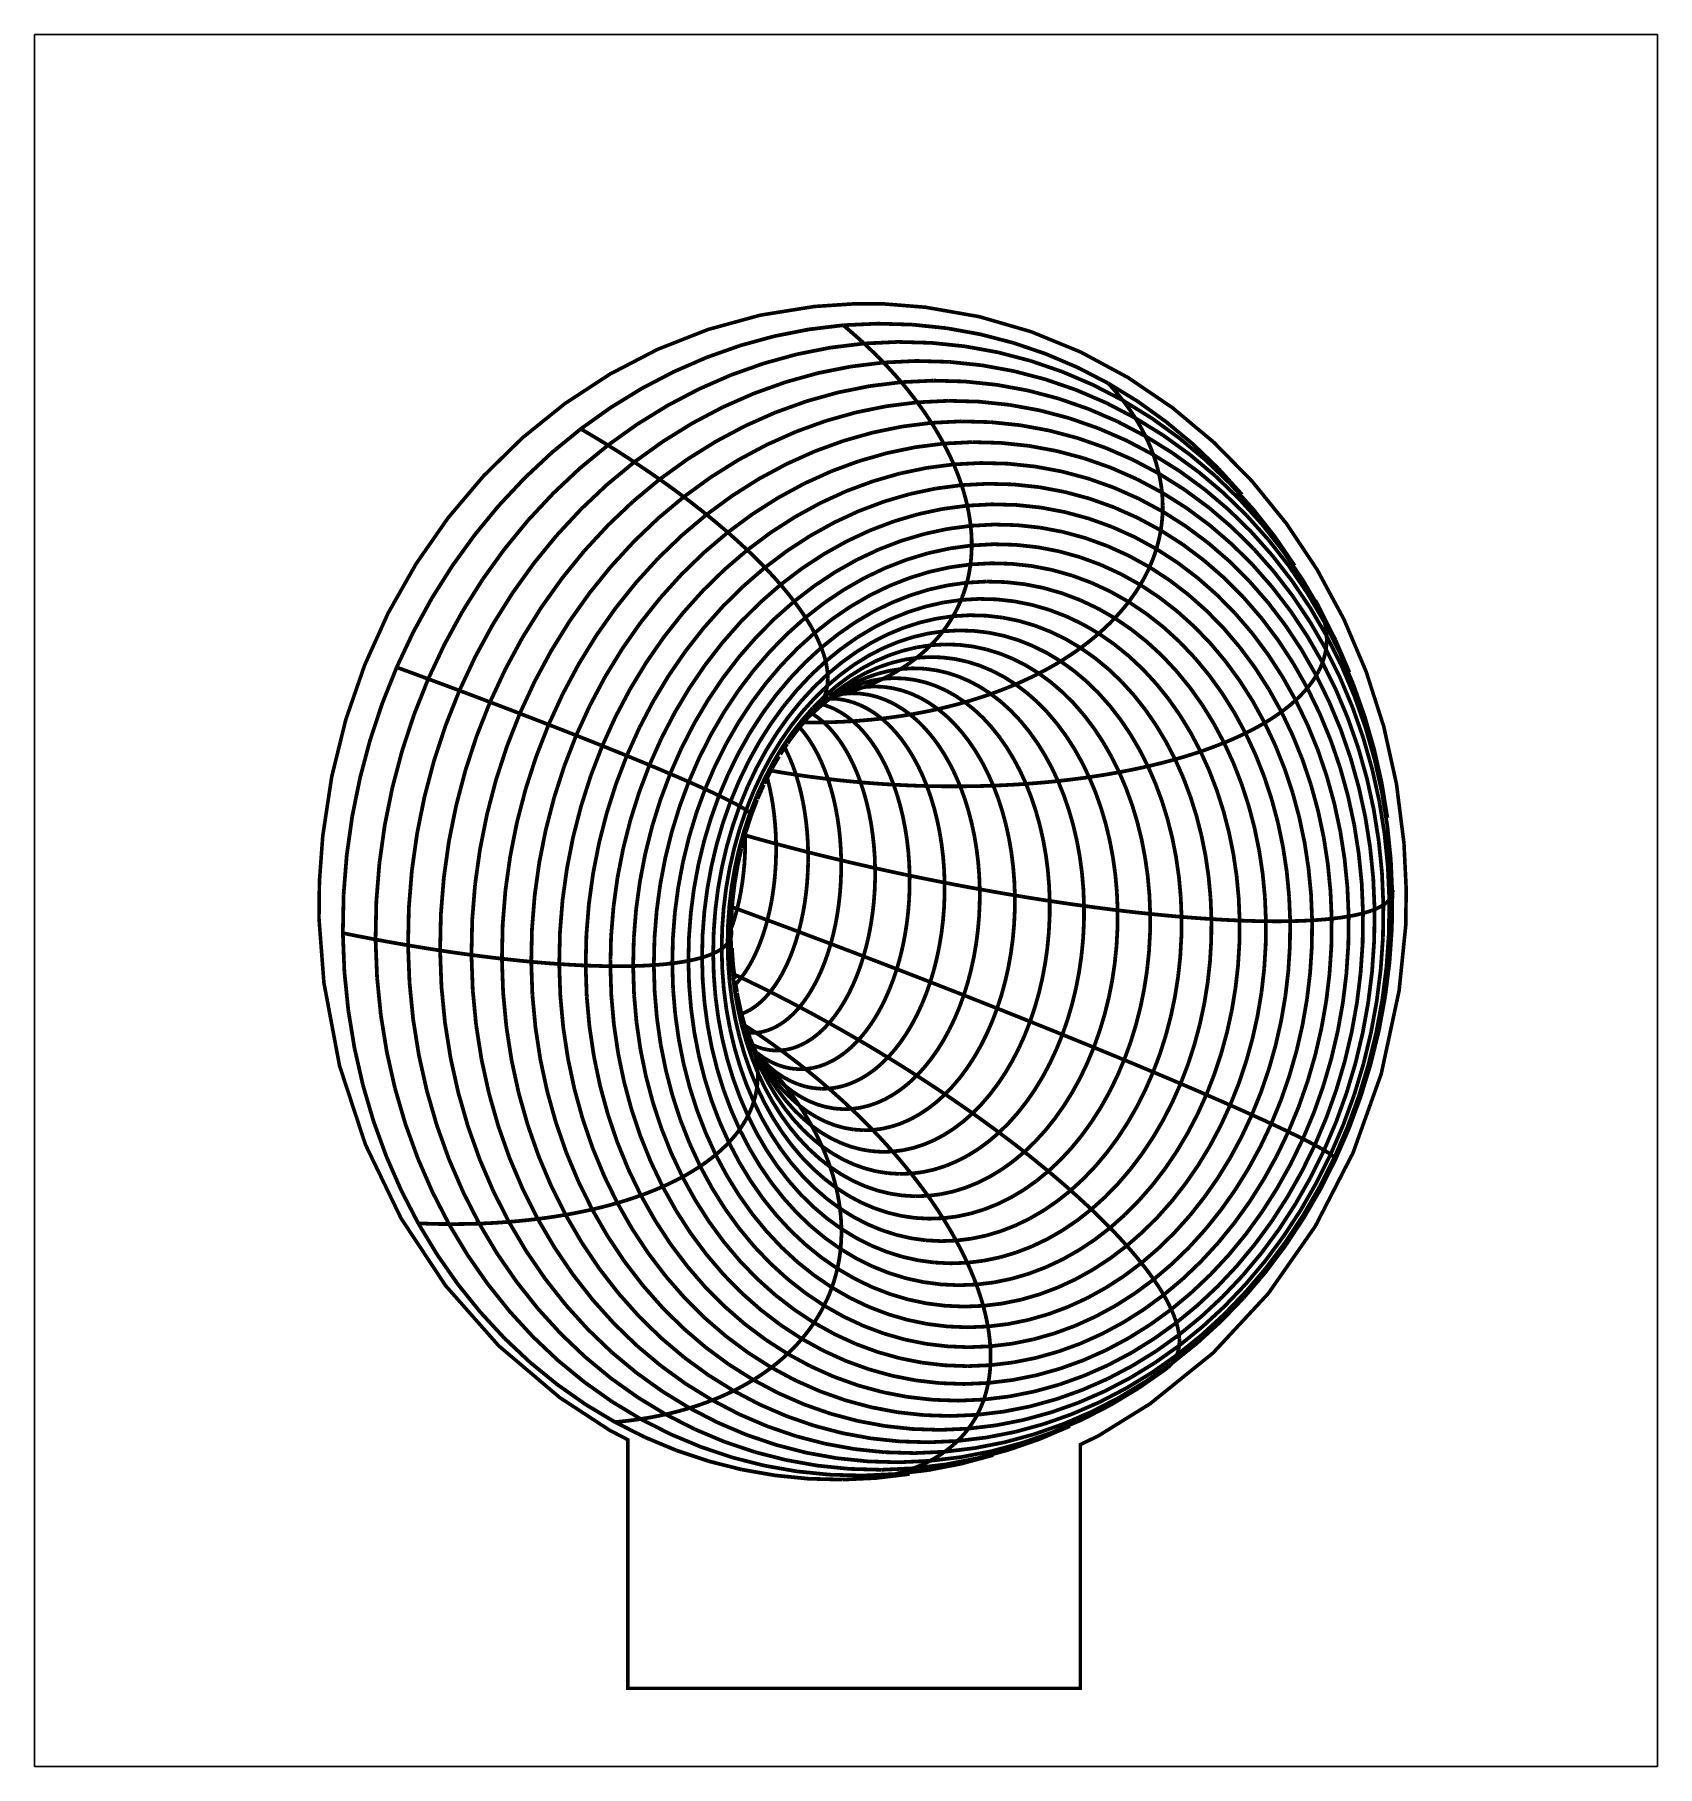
# Model space of a CAD drawing. Extents: x 0 to 153, y 0 to 163.
import ezdxf

# ---------------------------------------------------------------- set-up
doc = ezdxf.new("R2010")
doc.units = 0
doc.layers.get('0').update_dxf_attribs({"linetype": 'CONTINUOUS'})

msp = doc.modelspace()

# ---------------------------------------------------------------- linework, layer by layer
at = {"color": 7}
msp.add_lwpolyline([(0, 0), (152.753, 0), (152.753, 162.983), (0, 162.983), (0, 0)], close=True, dxfattribs=at)
at = {"color": 1, "const_width": 0.3387}
msp.add_lwpolyline([(78.6253, 137.65), (77.3176, 137.659), (73.3915, 137.396), (68.3024, 136.579), (63.3829, 135.228), (58.6602, 133.371), (54.1609, 131.036), (49.9085, 128.253), (45.9313, 125.046), (42.2547, 121.445), (38.9047, 117.481), (35.9075, 113.177), (33.2893, 108.565), (31.0761, 103.67), (29.293, 98.5213), (27.9673, 93.1485), (27.1239, 87.5785), (26.807, 83.2735), (26.7904, 81.8374), (26.767, 79.8174), (27.2314, 73.75), (28.7004, 65.9433), (31.1381, 58.5212), (34.4882, 51.5856), (38.6898, 45.2381), (43.6866, 39.5813), (49.4206, 34.7169), (54.1637, 31.6122), (55.8341, 30.7468), (55.8341, 7.3422), (98.4359, 7.3422), (98.4359, 30.281), (100.143, 31.1147), (105.016, 34.1381), (110.936, 38.916), (116.133, 44.5121), (120.544, 50.8222), (124.106, 57.7441), (126.76, 65.1757), (128.443, 73.0112), (129.064, 79.1146), (129.092, 81.1498), (129.109, 82.586), (128.898, 86.8938), (128.191, 92.4747), (126.996, 97.8641), (125.338, 103.036), (123.245, 107.958), (120.738, 112.606), (117.847, 116.949), (114.594, 120.959), (111.005, 124.608), (107.107, 127.867), (102.924, 130.708), (98.4814, 133.103), (93.8043, 135.023), (88.9194, 136.44), (83.851, 137.326), (79.9317, 137.641), (78.6253, 137.65)], close=True, dxfattribs=at)
at = {"color": 5, "const_width": 0.3528}
for points in [[(72.8638, 135.238), (69.6253, 134.601)], [(76.1189, 135.634), (72.8638, 135.238)], [(79.3792, 135.783), (76.1189, 135.634)], [(76.1189, 135.634), (76.7884, 135.068)], [(82.6273, 135.691), (79.3792, 135.783)], [(85.8492, 135.355), (82.6273, 135.691)], [(89.0295, 134.779), (85.8492, 135.355)], [(66.4214, 133.722), (63.2643, 132.606)], [(69.6253, 134.601), (66.4214, 133.722)], [(74.9046, 133.525), (71.7448, 132.898)], [(78.0824, 133.914), (74.9046, 133.525)], [(76.7884, 135.068), (77.4418, 134.495)], [(77.4418, 134.495), (78.0824, 133.914)], [(81.2631, 134.064), (78.0824, 133.914)], [(78.0824, 133.914), (78.7065, 133.324)], [(84.4324, 133.974), (81.2631, 134.064)], [(87.5771, 133.646), (84.4324, 133.974)], [(90.6819, 133.083), (87.5771, 133.646)], [(92.1561, 133.967), (89.0295, 134.779)], [(95.2154, 132.923), (92.1561, 133.967)], [(63.2643, 132.606), (60.1708, 131.257)], [(68.6181, 132.035), (65.538, 130.941)], [(71.7448, 132.898), (68.6181, 132.035)], [(79.9084, 132.123), (76.8174, 131.742)], [(78.7065, 133.324), (79.3157, 132.727)], [(79.3157, 132.727), (79.9084, 132.123)], [(83.0019, 132.271), (79.9084, 132.123)], [(79.9084, 132.123), (80.4831, 131.513)], [(86.0859, 132.185), (83.0019, 132.271)], [(89.1452, 131.867), (86.0859, 132.185)], [(92.166, 131.317), (89.1452, 131.867)], [(93.7341, 132.287), (90.6819, 133.083)], [(96.719, 131.265), (93.7341, 132.287)], [(98.1922, 131.651), (95.2154, 132.923)], [(60.1708, 131.257), (57.1542, 129.682)], [(65.538, 130.941), (62.5189, 129.617)], [(70.7016, 130.284), (67.7044, 129.212)], [(73.7429, 131.129), (70.7016, 130.284)], [(76.8174, 131.742), (73.7429, 131.129)], [(81.5827, 130.274), (78.5855, 129.901)], [(80.4831, 131.513), (81.0412, 130.897)], [(81.0412, 130.897), (81.5827, 130.274)], [(84.5827, 130.419), (81.5827, 130.274)], [(81.5827, 130.274), (82.1048, 129.647)], [(87.5743, 130.338), (84.5827, 130.419)], [(90.5411, 130.028), (87.5743, 130.338)], [(95.1357, 130.542), (92.166, 131.317)], [(98.0405, 129.544), (95.1357, 130.542)], [(99.6237, 130.021), (96.719, 131.265)], [(101.074, 130.16), (98.1922, 131.651)], [(57.1542, 129.682), (54.2286, 127.885)], [(62.5189, 129.617), (59.5753, 128.072)], [(67.7044, 129.212), (64.7679, 127.917)], [(75.6049, 129.301), (72.6542, 128.476)], [(78.5855, 129.901), (75.6049, 129.301)], [(82.1048, 129.647), (82.6079, 129.015)], [(82.6079, 129.015), (83.0915, 128.378)], [(93.4709, 129.494), (90.5411, 130.028)], [(96.351, 128.739), (93.4709, 129.494)], [(99.1676, 127.766), (96.351, 128.739)], [(100.868, 128.327), (98.0405, 129.544)], [(102.438, 128.56), (99.6237, 130.021)], [(101.074, 130.16), (101.549, 129.633)], [(103.849, 128.457), (101.074, 130.16)], [(101.549, 129.633), (102.004, 129.1)], [(102.004, 129.1), (102.438, 128.56)], [(54.2286, 127.885), (51.4092, 125.877)], [(59.5753, 128.072), (56.72, 126.31)], [(64.7679, 127.917), (61.9044, 126.405)], [(69.7495, 127.43), (66.9011, 126.166)], [(72.6542, 128.476), (69.7495, 127.43)], [(77.3148, 127.429), (74.4636, 126.625)], [(80.1949, 128.013), (77.3148, 127.429)], [(83.0915, 128.378), (80.1949, 128.013)], [(85.9924, 128.52), (83.0915, 128.378)], [(83.0915, 128.378), (83.5561, 127.737)], [(83.5561, 127.737), (84.001, 127.094)], [(84.001, 127.094), (84.4254, 126.448)], [(88.8834, 128.441), (85.9924, 128.52)], [(91.7512, 128.142), (88.8834, 128.441)], [(94.5829, 127.625), (91.7512, 128.142)], [(97.3681, 126.892), (94.5829, 127.625)], [(101.91, 126.582), (99.1676, 127.766)], [(103.605, 126.899), (100.868, 128.327)], [(102.438, 128.56), (102.85, 128.013)], [(105.147, 126.89), (102.438, 128.56)], [(102.85, 128.013), (103.239, 127.459)], [(103.239, 127.459), (103.605, 126.899)], [(106.506, 126.548), (103.849, 128.457)], [(51.4092, 125.877), (48.7066, 123.664)], [(51.4092, 125.877), (52.269, 125.37)], [(52.269, 125.37), (53.122, 124.859)], [(56.72, 126.31), (53.9669, 124.34)], [(61.9044, 126.405), (59.1263, 124.681)], [(66.9011, 126.166), (64.1244, 124.69)], [(71.6552, 125.607), (68.9031, 124.377)], [(74.4636, 126.625), (71.6552, 125.607)], [(78.8596, 125.524), (76.1146, 124.744)], [(81.6349, 126.092), (78.8596, 125.524)], [(84.4254, 126.448), (81.6349, 126.092)], [(87.2187, 126.587), (84.4254, 126.448)], [(84.4254, 126.448), (84.8279, 125.798)], [(84.8279, 125.798), (85.2096, 125.147)], [(90.0038, 126.512), (87.2187, 126.587)], [(92.7668, 126.223), (90.0038, 126.512)], [(95.4952, 125.723), (92.7668, 126.223)], [(98.177, 125.013), (95.4952, 125.723)], [(100.091, 125.947), (97.3681, 126.892)], [(102.742, 124.798), (100.091, 125.947)], [(104.565, 125.192), (101.91, 126.582)], [(103.605, 126.899), (103.948, 126.336)], [(106.241, 125.269), (103.605, 126.899)], [(103.948, 126.336), (104.269, 125.767)], [(104.269, 125.767), (104.565, 125.192)], [(107.739, 125.021), (105.147, 126.89)], [(109.032, 124.445), (106.506, 126.548)], [(53.9669, 124.34), (51.3292, 122.172)], [(53.122, 124.859), (53.9669, 124.34)], [(53.9669, 124.34), (54.8033, 123.817)], [(54.8033, 123.817), (55.6313, 123.288)], [(59.1263, 124.681), (56.4487, 122.754)], [(64.1244, 124.69), (61.4317, 123.009)], [(68.9031, 124.377), (66.2203, 122.942)], [(73.4095, 123.755), (70.7595, 122.563)], [(76.1146, 124.744), (73.4095, 123.755)], [(82.8918, 124.152), (80.2294, 123.6)], [(85.5708, 124.495), (82.8918, 124.152)], [(85.2096, 125.147), (85.5708, 124.495)], [(88.2523, 124.631), (85.5708, 124.495)], [(85.5708, 124.495), (85.9084, 123.843)], [(85.9084, 123.843), (86.2252, 123.19)], [(90.9257, 124.561), (88.2523, 124.631)], [(93.5771, 124.283), (90.9257, 124.561)], [(96.1983, 123.8), (93.5771, 124.283)], [(98.7735, 123.115), (96.1983, 123.8)], [(100.802, 124.098), (98.177, 125.013)], [(103.357, 122.984), (100.802, 124.098)], [(105.31, 123.446), (102.742, 124.798)], [(104.565, 125.192), (104.838, 124.613)], [(107.123, 123.602), (104.565, 125.192)], [(104.838, 124.613), (105.087, 124.032)], [(105.087, 124.032), (105.31, 123.446)], [(108.765, 123.442), (106.241, 125.269)], [(110.206, 122.96), (107.739, 125.021)], [(111.419, 122.157), (109.032, 124.445)], [(48.7066, 123.664), (46.1352, 121.259)], [(51.3292, 122.172), (48.8199, 119.812)], [(56.4487, 122.754), (53.8826, 120.633)], [(55.6313, 123.288), (56.4487, 122.754)], [(56.4487, 122.754), (57.2548, 122.217)], [(57.2548, 122.217), (58.0513, 121.675)], [(61.4317, 123.009), (58.8352, 121.131)], [(66.2203, 122.942), (63.6171, 121.306)], [(70.7595, 122.563), (68.1743, 121.17)], [(77.5931, 122.845), (74.9984, 121.889)], [(80.2294, 123.6), (77.5931, 122.845)], [(83.9569, 122.203), (81.4105, 121.671)], [(86.5188, 122.537), (83.9569, 122.203)], [(86.2252, 123.19), (86.5188, 122.537)], [(89.0834, 122.669), (86.5188, 122.537)], [(86.5188, 122.537), (86.789, 121.885)], [(91.6411, 122.601), (89.0834, 122.669)], [(94.1779, 122.334), (91.6411, 122.601)], [(96.6844, 121.87), (94.1779, 122.334)], [(101.293, 122.232), (98.7735, 123.115)], [(103.747, 121.154), (101.293, 122.232)], [(105.831, 121.674), (103.357, 122.984)], [(105.31, 123.446), (105.508, 122.858)], [(107.783, 121.901), (105.31, 123.446)], [(105.508, 122.858), (105.683, 122.268)], [(105.683, 122.268), (105.831, 121.674)], [(109.571, 121.821), (107.123, 123.602)], [(111.165, 121.427), (108.765, 123.442)], [(112.535, 120.717), (110.206, 122.96)], [(113.654, 119.695), (111.419, 122.157)], [(46.1352, 121.259), (43.706, 118.671)], [(53.8826, 120.633), (51.4406, 118.327)], [(58.8352, 121.131), (56.3467, 119.063)], [(58.0513, 121.675), (58.8352, 121.131)], [(58.8352, 121.131), (59.6057, 120.583)], [(59.6057, 120.583), (60.3635, 120.031)], [(63.6171, 121.306), (61.1078, 119.479)], [(68.1743, 121.17), (65.6678, 119.584)], [(72.4546, 120.734), (69.9742, 119.386)], [(74.9984, 121.889), (72.4546, 120.734)], [(78.8899, 120.942), (76.4081, 120.019)], [(81.4105, 121.671), (78.8899, 120.942)], [(87.2613, 120.584), (84.8212, 120.263)], [(86.789, 121.885), (87.037, 121.233)], [(87.037, 121.233), (87.2613, 120.584)], [(89.7061, 120.712), (87.2613, 120.584)], [(87.2613, 120.584), (87.4628, 119.937)], [(92.1438, 120.649), (89.7061, 120.712)], [(94.5624, 120.394), (92.1438, 120.649)], [(99.1485, 121.211), (96.6844, 121.87)], [(101.56, 120.361), (99.1485, 121.211)], [(106.123, 119.889), (103.747, 121.154)], [(105.831, 121.674), (105.953, 121.08)], [(108.213, 120.177), (105.831, 121.674)], [(105.953, 121.08), (106.051, 120.485)], [(106.051, 120.485), (106.123, 119.889)], [(110.149, 120.171), (107.783, 121.901)], [(111.899, 119.858), (109.571, 121.821)], [(113.432, 119.235), (111.165, 121.427)], [(114.718, 118.303), (112.535, 120.717)], [(48.8199, 119.812), (46.4495, 117.275)], [(56.3467, 119.063), (53.9792, 116.814)], [(61.1078, 119.479), (58.7029, 117.467)], [(60.3635, 120.031), (61.1078, 119.479)], [(61.1078, 119.479), (61.8381, 118.925)], [(61.8381, 118.925), (62.5521, 118.368)], [(65.6678, 119.584), (63.252, 117.811)], [(69.9742, 119.386), (67.5679, 117.852)], [(73.9743, 118.906), (71.603, 117.606)], [(76.4081, 120.019), (73.9743, 118.906)], [(79.9924, 119.049), (77.6277, 118.161)], [(82.3944, 119.751), (79.9924, 119.049)], [(84.8212, 120.263), (82.3944, 119.751)], [(87.4628, 119.937), (87.6406, 119.294)], [(87.6406, 119.294), (87.7947, 118.653)], [(96.9504, 119.947), (94.5624, 120.394)], [(99.2999, 119.315), (96.9504, 119.947)], [(101.599, 118.497), (99.2999, 119.315)], [(103.907, 119.323), (101.56, 120.361)], [(106.182, 118.103), (103.907, 119.323)], [(106.123, 119.889), (106.168, 119.294)], [(108.412, 118.442), (106.123, 119.889)], [(106.168, 119.294), (106.188, 118.697)], [(110.495, 118.499), (108.213, 120.177)], [(112.401, 118.261), (110.149, 120.171)], [(114.099, 117.72), (111.899, 119.858)], [(115.557, 116.876), (113.432, 119.235)], [(43.706, 118.671), (41.432, 115.912)], [(46.4495, 117.275), (44.2295, 114.57)], [(51.4406, 118.327), (49.1338, 115.846)], [(58.7029, 117.467), (56.4155, 115.28)], [(63.252, 117.811), (60.9353, 115.86)], [(62.5521, 118.368), (63.252, 117.811)], [(63.252, 117.811), (63.9339, 117.253)], [(63.9339, 117.253), (64.5996, 116.696)], [(67.5679, 117.852), (65.2487, 116.138)], [(71.603, 117.606), (69.3028, 116.127)], [(77.6277, 118.161), (75.3099, 117.089)], [(80.8937, 117.179), (78.6486, 116.327)], [(83.173, 117.852), (80.8937, 117.179)], [(85.477, 118.345), (83.173, 117.852)], [(87.7947, 118.653), (85.477, 118.345)], [(90.1153, 118.777), (87.7947, 118.653)], [(87.7947, 118.653), (87.9242, 118.017)], [(87.9242, 118.017), (88.0304, 117.384)], [(88.0304, 117.384), (88.1119, 116.756)], [(92.4292, 118.717), (90.1153, 118.777)], [(94.7251, 118.473), (92.4292, 118.717)], [(96.9945, 118.045), (94.7251, 118.473)], [(99.2258, 117.439), (96.9945, 118.045)], [(101.408, 116.657), (99.2258, 117.439)], [(103.837, 117.5), (101.599, 118.497)], [(106.005, 116.328), (103.837, 117.5)], [(106.149, 117.51), (106.09, 116.918)], [(106.182, 118.103), (106.149, 117.51)], [(106.188, 118.697), (106.182, 118.103)], [(108.372, 116.707), (106.182, 118.103)], [(110.603, 116.819), (108.412, 118.442)], [(112.666, 116.648), (110.495, 118.499)], [(114.529, 116.182), (112.401, 118.261)], [(116.16, 115.419), (114.099, 117.72)], [(116.746, 115.731), (114.718, 118.303)], [(41.432, 115.912), (39.3224, 112.996)], [(49.1338, 115.846), (46.9745, 113.202)], [(53.9792, 116.814), (51.7426, 114.394)], [(60.9353, 115.86), (58.7319, 113.739)], [(65.2487, 116.138), (63.0259, 114.252)], [(64.5996, 116.696), (65.2487, 116.138)], [(65.2487, 116.138), (65.8798, 115.583)], [(65.8798, 115.583), (66.4916, 115.028)], [(69.3028, 116.127), (67.0856, 114.474)], [(73.0497, 115.839), (70.8586, 114.417)], [(75.3099, 117.089), (73.0497, 115.839)], [(78.6486, 116.327), (76.4494, 115.299)], [(83.742, 115.989), (81.5869, 115.346)], [(85.9208, 116.461), (83.742, 115.989)], [(88.1119, 116.756), (85.9208, 116.461)], [(90.3069, 116.876), (88.1119, 116.756)], [(88.1119, 116.756), (88.1697, 116.134)], [(88.1697, 116.134), (88.2026, 115.517)], [(92.4952, 116.818), (90.3069, 116.876)], [(94.6672, 116.585), (92.4952, 116.818)], [(96.8128, 116.178), (94.6672, 116.585)], [(98.9238, 115.6), (96.8128, 116.178)], [(100.99, 114.851), (98.9238, 115.6)], [(103.535, 115.702), (101.408, 116.657)], [(105.595, 114.578), (103.535, 115.702)], [(105.894, 115.741), (105.757, 115.159)], [(106.005, 116.328), (105.894, 115.741)], [(106.09, 116.918), (106.005, 116.328)], [(108.095, 114.988), (106.005, 116.328)], [(110.469, 115.143), (108.372, 116.707)], [(112.688, 115.029), (110.603, 116.819)], [(114.716, 114.632), (112.666, 116.648)], [(116.523, 113.944), (114.529, 116.182)], [(117.529, 114.359), (115.557, 116.876)], [(118.609, 113.009), (116.746, 115.731)], [(44.2295, 114.57), (42.1707, 111.712)], [(51.7426, 114.394), (49.6464, 111.815)], [(56.4155, 115.28), (54.2533, 112.927)], [(63.0259, 114.252), (60.9106, 112.201)], [(67.0856, 114.474), (64.9594, 112.655)], [(66.4916, 115.028), (67.0856, 114.474)], [(67.0856, 114.474), (67.6589, 113.923)], [(67.6589, 113.923), (68.2128, 113.374)], [(70.8586, 114.417), (68.7462, 112.828)], [(74.3052, 114.102), (72.2256, 112.737)], [(76.4494, 115.299), (74.3052, 114.102)], [(79.4646, 114.53), (77.385, 113.548)], [(81.5869, 115.346), (79.4646, 114.53)], [(84.0962, 114.176), (82.0663, 113.561)], [(86.148, 114.625), (84.0962, 114.176)], [(88.2124, 114.908), (86.148, 114.625)], [(88.1973, 114.304), (88.1574, 113.709)], [(88.2124, 114.908), (88.1973, 114.304)], [(88.2026, 115.517), (88.2124, 114.908)], [(90.2794, 115.022), (88.2124, 114.908)], [(92.341, 114.967), (90.2794, 115.022)], [(94.3875, 114.747), (92.341, 114.967)], [(96.4103, 114.358), (94.3875, 114.747)], [(98.3989, 113.807), (96.4103, 114.358)], [(103.002, 113.938), (100.99, 114.851)], [(104.951, 112.864), (103.002, 113.938)], [(105.406, 114.002), (105.191, 113.43)], [(105.595, 114.578), (105.406, 114.002)], [(105.757, 115.159), (105.595, 114.578)], [(107.579, 113.293), (105.595, 114.578)], [(110.094, 113.483), (108.095, 114.988)], [(112.466, 113.418), (110.469, 115.143)], [(114.657, 113.08), (112.688, 115.029)], [(116.639, 112.462), (114.716, 114.632)], [(118.074, 112.965), (116.16, 115.419)], [(118.374, 111.558), (116.523, 113.944)], [(119.344, 111.697), (117.529, 114.359)], [(39.3224, 112.996), (37.3874, 109.936)], [(46.9745, 113.202), (44.9711, 110.407)], [(54.2533, 112.927), (52.2277, 110.422)], [(58.7319, 113.739), (56.6498, 111.458)], [(64.9594, 112.655), (62.9363, 110.677)], [(68.7462, 112.828), (66.7219, 111.079)], [(68.2128, 113.374), (68.7462, 112.828)], [(68.7462, 112.828), (69.2587, 112.285)], [(69.2587, 112.285), (69.7509, 111.748)], [(72.2256, 112.737), (70.2194, 111.213)], [(75.3565, 112.402), (73.3915, 111.097)], [(77.385, 113.548), (75.3565, 112.402)], [(80.0682, 112.784), (78.1085, 111.847)], [(82.0663, 113.561), (80.0682, 112.784)], [(84.2328, 112.425), (82.3295, 111.84)], [(86.1579, 112.852), (84.2328, 112.425)], [(88.0939, 113.12), (86.1579, 112.852)], [(88.0071, 112.54), (87.8953, 111.968)], [(88.0939, 113.12), (88.0071, 112.54)], [(88.1574, 113.709), (88.0939, 113.12)], [(90.0342, 113.229), (88.0939, 113.12)], [(91.9688, 113.178), (90.0342, 113.229)], [(93.8886, 112.968), (91.9688, 113.178)], [(95.7862, 112.6), (93.8886, 112.968)], [(97.6535, 112.074), (95.7862, 112.6)], [(100.346, 113.094), (98.3989, 113.807)], [(102.242, 112.223), (100.346, 113.094)], [(104.685, 112.303), (104.395, 111.748)], [(104.951, 112.864), (104.685, 112.303)], [(105.191, 113.43), (104.951, 112.864)], [(106.83, 111.635), (104.951, 112.864)], [(109.48, 111.85), (107.579, 113.293)], [(111.999, 111.824), (110.094, 113.483)], [(114.351, 111.538), (112.466, 113.418)], [(116.503, 110.982), (114.657, 113.08)], [(118.423, 110.148), (116.639, 112.462)], [(119.834, 110.37), (118.074, 112.965)], [(42.1707, 111.712), (40.2816, 108.712)], [(49.6464, 111.815), (47.7037, 109.091)], [(56.6498, 111.458), (54.6985, 109.029)], [(60.9106, 112.201), (58.9125, 109.996)], [(62.9363, 110.677), (61.0263, 108.552)], [(66.7219, 111.079), (64.794, 109.178)], [(70.2194, 111.213), (68.2985, 109.536)], [(69.7509, 111.748), (70.2194, 111.213)], [(70.2194, 111.213), (70.667, 110.684)], [(70.667, 110.684), (71.0928, 110.161)], [(73.3915, 111.097), (71.4954, 109.641)], [(76.2, 110.756), (74.3493, 109.511)], [(78.1085, 111.847), (76.2, 110.756)], [(80.4541, 111.1), (78.6183, 110.21)], [(82.3295, 111.84), (80.4541, 111.1)], [(84.1527, 110.748), (82.375, 110.192)], [(85.9511, 111.153), (84.1527, 110.748)], [(87.7605, 111.406), (85.9511, 111.153)], [(87.6004, 110.853), (87.4187, 110.31)], [(87.7605, 111.406), (87.6004, 110.853)], [(87.8953, 111.968), (87.7605, 111.406)], [(89.5724, 111.51), (87.7605, 111.406)], [(91.379, 111.461), (89.5724, 111.51)], [(93.1746, 111.263), (91.379, 111.461)], [(94.9484, 110.913), (93.1746, 111.263)], [(96.6929, 110.415), (94.9484, 110.913)], [(99.4805, 111.398), (97.6535, 112.074)], [(101.261, 110.57), (99.4805, 111.398)], [(104.079, 111.199), (102.242, 112.223)], [(103.739, 110.658), (103.375, 110.123)], [(104.079, 111.199), (103.739, 110.658)], [(104.395, 111.748), (104.079, 111.199)], [(105.85, 110.028), (104.079, 111.199)], [(108.628, 110.257), (106.83, 111.635)], [(111.289, 110.26), (109.48, 111.85)], [(113.797, 110.017), (111.999, 111.824)], [(116.119, 109.514), (114.351, 111.538)], [(118.219, 108.742), (116.503, 110.982)], [(120.077, 109.033), (118.374, 111.558)], [(120.992, 108.904), (119.344, 111.697)], [(37.3874, 109.936), (35.6376, 106.744)], [(44.9711, 110.407), (43.1327, 107.474)], [(47.7037, 109.091), (45.9204, 106.232)], [(52.2277, 110.422), (50.3495, 107.772)], [(54.6985, 109.029), (52.8891, 106.46)], [(58.9125, 109.996), (57.0399, 107.647)], [(64.794, 109.178), (62.9737, 107.134)], [(68.2985, 109.536), (66.4697, 107.714)], [(71.4954, 109.641), (69.6793, 108.038)], [(71.0928, 110.161), (71.4954, 109.641)], [(71.4954, 109.641), (71.8742, 109.128)], [(71.8742, 109.128), (72.2313, 108.622)], [(74.3493, 109.511), (72.5632, 108.124)], [(76.8269, 109.172), (75.0905, 107.99)], [(78.6183, 110.21), (76.8269, 109.172)], [(80.6235, 109.492), (78.9079, 108.647)], [(82.375, 110.192), (80.6235, 109.492)], [(83.8563, 109.154), (82.2029, 108.631)], [(85.5292, 109.538), (83.8563, 109.154)], [(87.212, 109.779), (85.5292, 109.538)], [(86.983, 109.258), (86.7322, 108.747)], [(87.212, 109.779), (86.983, 109.258)], [(87.4187, 110.31), (87.212, 109.779)], [(88.8986, 109.877), (87.212, 109.779)], [(90.5813, 109.831), (88.8986, 109.877)], [(92.25, 109.642), (90.5813, 109.831)], [(93.901, 109.311), (92.25, 109.642)], [(95.5255, 108.841), (93.901, 109.311)], [(98.4003, 109.773), (96.6929, 110.415)], [(100.065, 108.989), (98.4003, 109.773)], [(102.986, 109.597), (101.261, 110.57)], [(102.573, 109.077), (102.137, 108.567)], [(102.986, 109.597), (102.573, 109.077)], [(103.375, 110.123), (102.986, 109.597)], [(104.648, 108.482), (102.986, 109.597)], [(107.546, 108.713), (105.85, 110.028)], [(110.341, 108.734), (108.628, 110.257)], [(112.998, 108.526), (111.289, 110.26)], [(115.484, 108.07), (113.797, 110.017)], [(117.76, 107.355), (116.119, 109.514)], [(120.064, 107.698), (118.423, 110.148)], [(121.434, 107.644), (119.834, 110.37)], [(121.623, 106.382), (120.077, 109.033)], [(120.559, 109.737), (120.789, 109.321)], [(120.789, 109.321), (120.992, 108.904)], [(40.2816, 108.712), (38.5727, 105.584)], [(43.1327, 107.474), (41.4694, 104.417)], [(50.3495, 107.772), (48.6255, 104.991)], [(57.0399, 107.647), (55.3036, 105.164)], [(61.0263, 108.552), (59.2349, 106.287)], [(66.4697, 107.714), (64.7418, 105.756)], [(69.6793, 108.038), (67.9496, 106.298)], [(72.5632, 108.124), (70.8533, 106.595)], [(72.2313, 108.622), (72.5632, 108.124)], [(72.5632, 108.124), (72.8719, 107.632)], [(72.8719, 107.632), (73.1573, 107.147)], [(75.0905, 107.99), (73.4176, 106.67)], [(77.2365, 107.664), (75.6144, 106.543)], [(78.9079, 108.647), (77.2365, 107.664)], [(80.5737, 107.969), (78.9795, 107.17)], [(82.2029, 108.631), (80.5737, 107.969)], [(83.3494, 107.659), (81.8169, 107.166)], [(84.8981, 108.022), (83.3494, 107.659)], [(86.4567, 108.248), (84.8981, 108.022)], [(86.1603, 107.761), (85.8421, 107.286)], [(86.4567, 108.248), (86.1603, 107.761)], [(86.7322, 108.747), (86.4567, 108.248)], [(88.0195, 108.34), (86.4567, 108.248)], [(89.578, 108.296), (88.0195, 108.34)], [(91.1257, 108.118), (89.578, 108.296)], [(92.6553, 107.807), (91.1257, 108.118)], [(94.1599, 107.362), (92.6553, 107.807)], [(97.1158, 108.234), (95.5255, 108.841)], [(98.6649, 107.491), (97.1158, 108.234)], [(100.167, 106.618), (98.6649, 107.491)], [(101.679, 108.066), (100.065, 108.989)], [(101.196, 107.573), (100.693, 107.09)], [(101.679, 108.066), (101.196, 107.573)], [(102.137, 108.567), (101.679, 108.066)], [(103.233, 107.007), (101.679, 108.066)], [(106.241, 107.231), (104.648, 108.482)], [(109.161, 107.261), (107.546, 108.713)], [(111.96, 107.076), (110.341, 108.734)], [(114.601, 106.659), (112.998, 108.526)], [(117.051, 105.992), (115.484, 108.07)], [(119.797, 106.373), (118.219, 108.742)], [(121.555, 105.126), (120.064, 107.698)], [(120.992, 108.904), (121.167, 108.485)], [(122.466, 105.988), (120.992, 108.904)], [(121.167, 108.485), (121.314, 108.064)], [(121.314, 108.064), (121.434, 107.644)], [(121.434, 107.644), (121.525, 107.223)], [(122.864, 104.8), (121.434, 107.644)], [(35.6376, 106.744), (34.0789, 103.438)], [(45.9204, 106.232), (44.3068, 103.251)], [(52.8891, 106.46), (51.2286, 103.764)], [(59.2349, 106.287), (57.5744, 103.892)], [(62.9737, 107.134), (61.2676, 104.957)], [(67.9496, 106.298), (66.3166, 104.425)], [(70.8533, 106.595), (69.2256, 104.936)], [(73.4176, 106.67), (71.8136, 105.219)], [(73.1573, 107.147), (73.4176, 106.67)], [(73.4176, 106.67), (73.6533, 106.203)], [(73.6533, 106.203), (73.8643, 105.742)], [(75.6144, 106.543), (74.0516, 105.292)], [(77.4238, 106.24), (75.916, 105.18)], [(78.8307, 105.788), (77.3906, 104.91)], [(78.9795, 107.17), (77.4238, 106.24)], [(80.3081, 106.542), (78.8307, 105.788)], [(81.2214, 105.806), (79.8297, 105.219)], [(81.8169, 107.166), (80.3081, 106.542)], [(82.634, 106.271), (81.2214, 105.806)], [(84.0631, 106.611), (82.634, 106.271)], [(85.5017, 106.824), (84.0631, 106.611)], [(84.7563, 105.938), (84.3523, 105.515)], [(85.1394, 106.375), (84.7563, 105.938)], [(85.5017, 106.824), (85.1394, 106.375)], [(85.8421, 107.286), (85.5017, 106.824)], [(86.9417, 106.91), (85.5017, 106.824)], [(88.3804, 106.868), (86.9417, 106.91)], [(89.8081, 106.7), (88.3804, 106.868)], [(91.2192, 106.407), (89.8081, 106.7)], [(92.6084, 105.988), (91.2192, 106.407)], [(93.9698, 105.446), (92.6084, 105.988)], [(95.6345, 106.788), (94.1599, 107.362)], [(97.0717, 106.087), (95.6345, 106.788)], [(98.4635, 105.261), (97.0717, 106.087)], [(99.6199, 106.154), (99.0519, 105.702)], [(100.167, 106.618), (99.6199, 106.154)], [(100.693, 107.09), (100.167, 106.618)], [(101.615, 105.616), (100.167, 106.618)], [(104.723, 105.821), (103.233, 107.007)], [(106.142, 104.512), (104.723, 105.821)], [(107.758, 105.85), (106.241, 107.231)], [(109.192, 104.346), (107.758, 105.85)], [(110.688, 105.68), (109.161, 107.261)], [(113.477, 105.29), (111.96, 107.076)], [(116.09, 104.665), (114.601, 106.659)], [(118.492, 103.793), (117.051, 105.992)], [(119.272, 105.069), (117.76, 107.355)], [(121.229, 103.885), (119.797, 106.373)], [(121.525, 107.223), (121.588, 106.802)], [(121.588, 106.802), (121.623, 106.382)], [(121.63, 105.961), (121.608, 105.544)], [(121.623, 106.382), (121.63, 105.961)], [(123.008, 103.615), (121.623, 106.382)], [(123.763, 102.964), (122.466, 105.988)], [(38.5727, 105.584), (37.0498, 102.344)], [(41.4694, 104.417), (39.9867, 101.249)], [(48.6255, 104.991), (47.0655, 102.093)], [(55.3036, 105.164), (53.709, 102.558)], [(61.2676, 104.957), (59.6844, 102.656)], [(64.7418, 105.756), (63.1225, 103.668)], [(66.3166, 104.425), (64.7859, 102.43)], [(69.2256, 104.936), (67.6864, 103.152)], [(71.8136, 105.219), (70.2867, 103.641)], [(74.0516, 105.292), (72.5537, 103.915)], [(73.8643, 105.742), (74.0516, 105.292)], [(74.0516, 105.292), (74.2128, 104.851)], [(74.2128, 104.851), (74.3507, 104.419)], [(74.3507, 104.419), (74.4622, 103.998)], [(75.916, 105.18), (74.4622, 103.998)], [(77.3906, 104.91), (75.9947, 103.912)], [(78.4669, 104.51), (77.1398, 103.685)], [(79.8297, 105.219), (78.4669, 104.51)], [(80.421, 104.562), (79.1436, 104.009)], [(81.7192, 104.997), (80.421, 104.562)], [(81.8127, 104.144), (80.6125, 103.845)], [(83.0308, 105.315), (81.7192, 104.997)], [(83.0213, 104.33), (81.8127, 104.144)], [(83.0213, 104.33), (82.5391, 103.963)], [(83.4842, 104.712), (83.0213, 104.33)], [(84.2328, 104.406), (83.0213, 104.33)], [(84.3523, 105.515), (83.0308, 105.315)], [(83.928, 105.106), (83.4842, 104.712)], [(84.3523, 105.515), (83.928, 105.106)], [(85.441, 104.367), (84.2328, 104.406)], [(85.6767, 105.596), (84.3523, 105.515)], [(86.6415, 104.218), (85.441, 104.367)], [(86.9968, 105.556), (85.6767, 105.596)], [(87.8279, 103.958), (86.6415, 104.218)], [(88.3087, 105.398), (86.9968, 105.556)], [(89.607, 105.121), (88.3087, 105.398)], [(90.883, 104.727), (89.607, 105.121)], [(92.1343, 104.217), (90.883, 104.727)], [(93.3524, 103.595), (92.1343, 104.217)], [(95.2955, 104.786), (93.9698, 105.446)], [(96.581, 104.007), (95.2955, 104.786)], [(97.2273, 104.414), (96.581, 104.007)], [(97.856, 104.831), (97.2273, 104.414)], [(98.4635, 105.261), (97.856, 104.831)], [(99.0519, 105.702), (98.4635, 105.261)], [(99.8072, 104.316), (98.4635, 105.261)], [(101.094, 103.256), (99.8072, 104.316)], [(103.003, 104.492), (101.615, 105.616)], [(104.325, 103.254), (103.003, 104.492)], [(107.483, 103.084), (106.142, 104.512)], [(110.537, 102.725), (109.192, 104.346)], [(112.12, 103.976), (110.688, 105.68)], [(114.888, 103.383), (113.477, 105.29)], [(117.461, 102.555), (116.09, 104.665)], [(120.643, 102.668), (119.272, 105.069)], [(121.366, 104.297), (121.229, 103.885)], [(121.475, 104.71), (121.366, 104.297)], [(121.555, 105.126), (121.475, 104.71)], [(121.608, 105.544), (121.555, 105.126)], [(122.891, 102.442), (121.555, 105.126)], [(124.123, 101.851), (122.864, 104.8)], [(34.0789, 103.438), (32.7201, 100.033)], [(34.0789, 103.438), (35.0725, 103.075)], [(35.0725, 103.075), (36.062, 102.709)], [(36.062, 102.709), (37.0498, 102.344)], [(44.3068, 103.251), (42.8681, 100.163)], [(51.2286, 103.764), (49.7251, 100.955)], [(53.709, 102.558), (52.2647, 99.8418)], [(57.5744, 103.892), (56.049, 101.381)], [(59.6844, 102.656), (58.6588, 100.951)], [(63.1225, 103.668), (61.6204, 101.462)], [(67.6864, 103.152), (66.2464, 101.25)], [(70.2867, 103.641), (68.8439, 101.945)], [(72.5537, 103.915), (71.1288, 102.42)], [(73.0691, 102.697), (71.7434, 101.283)], [(74.4622, 103.998), (73.0691, 102.697)], [(74.6485, 102.796), (73.3598, 101.57)], [(74.4622, 103.998), (74.549, 103.587)], [(74.549, 103.587), (74.6111, 103.186)], [(74.6111, 103.186), (74.6485, 102.796)], [(75.8529, 102.745), (74.6111, 101.695)], [(75.9947, 103.912), (74.6485, 102.796)], [(74.6485, 102.796), (74.6608, 102.418)], [(76.6741, 102.569), (75.4916, 101.687)], [(77.1398, 103.685), (75.8529, 102.745)], [(77.8923, 103.344), (76.6741, 102.569)], [(78.2574, 102.92), (77.1137, 102.297)], [(79.1436, 104.009), (77.8923, 103.344)], [(79.3238, 102.822), (78.2422, 102.441)], [(79.4262, 103.437), (78.2574, 102.92)], [(80.4168, 103.102), (79.3238, 102.822)], [(80.6125, 103.845), (79.4262, 103.437)], [(80.4277, 102.647), (79.8572, 102.357)], [(81.5178, 103.276), (80.4168, 103.102)], [(80.9819, 102.953), (80.4277, 102.647)], [(81.5178, 103.276), (80.9819, 102.953)], [(82.0374, 103.612), (81.5178, 103.276)], [(82.6216, 103.344), (81.5178, 103.276)], [(82.5391, 103.963), (82.0374, 103.612)], [(83.7226, 103.309), (82.6216, 103.344)], [(84.8169, 103.168), (83.7226, 103.309)], [(85.9, 102.923), (84.8169, 103.168)], [(86.9654, 102.574), (85.9, 102.923)], [(88.0085, 102.125), (86.9654, 102.574)], [(88.9963, 103.587), (87.8279, 103.958)], [(90.1418, 103.107), (88.9963, 103.587)], [(91.258, 102.523), (90.1418, 103.107)], [(92.3396, 101.837), (91.258, 102.523)], [(93.8195, 102.508), (93.0878, 102.166)], [(94.5349, 102.864), (93.3524, 103.595)], [(94.5349, 102.864), (93.8195, 102.508)], [(95.2348, 103.233), (94.5349, 102.864)], [(95.6758, 102.026), (94.5349, 102.864)], [(95.9171, 103.613), (95.2348, 103.233)], [(96.581, 104.007), (95.9171, 103.613)], [(97.8214, 103.117), (96.581, 104.007)], [(99.0106, 102.118), (97.8214, 103.117)], [(102.319, 102.085), (101.094, 103.256)], [(105.574, 101.902), (104.325, 103.254)], [(108.742, 101.545), (107.483, 103.084)], [(111.788, 100.994), (110.537, 102.725)], [(113.45, 102.157), (112.12, 103.976)], [(116.185, 101.366), (114.888, 103.383)], [(118.705, 100.339), (117.461, 102.555)], [(119.801, 101.483), (118.492, 103.793)], [(120.643, 102.668), (120.391, 102.269)], [(120.868, 103.07), (120.643, 102.668)], [(121.872, 100.161), (120.643, 102.668)], [(121.063, 103.475), (120.868, 103.07)], [(121.229, 103.885), (121.063, 103.475)], [(122.513, 101.287), (121.229, 103.885)], [(124.225, 100.746), (123.008, 103.615)], [(37.0498, 102.344), (35.7216, 99.0064)], [(37.0498, 102.344), (38.034, 101.979)], [(38.034, 101.979), (39.0123, 101.614)], [(39.9867, 101.249), (38.6927, 97.9854)], [(39.0123, 101.614), (39.9867, 101.249)], [(39.9867, 101.249), (40.954, 100.886)], [(40.954, 100.886), (41.9156, 100.524)], [(47.0655, 102.093), (45.6738, 99.0921)], [(49.7251, 100.955), (48.3842, 98.0433)], [(56.049, 101.381), (54.6682, 98.7612)], [(58.6588, 100.951), (58.2316, 100.241)], [(61.6204, 101.462), (60.241, 99.1485)], [(64.7859, 102.43), (63.3649, 100.321)], [(66.2464, 101.25), (64.9083, 99.241)], [(68.8439, 101.945), (67.4934, 100.138)], [(71.1288, 102.42), (69.7812, 100.813)], [(71.7434, 101.283), (70.666, 99.974)], [(73.3598, 101.57), (72.1321, 100.236)], [(74.6111, 101.695), (73.4219, 100.542)], [(75.4916, 101.687), (74.3521, 100.701)], [(74.4636, 101.021), (74.3521, 100.701)], [(74.549, 101.352), (74.4636, 101.021)], [(74.6111, 101.695), (74.549, 101.352)], [(74.6485, 102.051), (74.6111, 101.695)], [(74.6608, 102.418), (74.6485, 102.051)], [(75.9989, 101.571), (74.9169, 100.744)], [(75.9174, 101.126), (75.2436, 100.739)], [(76.1365, 101.375), (75.347, 100.846)], [(76.1104, 100.94), (75.3759, 100.814)], [(76.1104, 100.94), (75.438, 100.761)], [(76.2469, 101.184), (75.5936, 100.94)], [(76.8837, 101.578), (75.9174, 101.126)], [(77.1137, 102.297), (75.9989, 101.571)], [(76.7704, 101.137), (76.1104, 100.94)], [(76.9288, 100.995), (76.1104, 100.94)], [(77.1783, 101.958), (76.1365, 101.375)], [(77.1454, 101.426), (76.2469, 101.184)], [(77.4167, 101.349), (76.7704, 101.137)], [(77.8648, 101.935), (76.8837, 101.578)], [(77.7462, 100.962), (76.9288, 100.995)], [(78.0493, 101.577), (77.1454, 101.426)], [(78.2422, 102.441), (77.1783, 101.958)], [(78.0493, 101.577), (77.4167, 101.349)], [(78.558, 100.843), (77.7462, 100.962)], [(78.8568, 102.194), (77.8648, 101.935)], [(78.6666, 101.82), (78.0493, 101.577)], [(78.9563, 101.636), (78.0493, 101.577)], [(79.2702, 102.081), (78.6666, 101.82)], [(79.8572, 102.357), (78.8568, 102.194)], [(79.8615, 101.603), (78.9563, 101.636)], [(79.8572, 102.357), (79.2702, 102.081)], [(80.8591, 102.42), (79.8572, 102.357)], [(80.76, 101.477), (79.8615, 101.603)], [(81.6501, 101.26), (80.76, 101.477)], [(81.8582, 102.386), (80.8591, 102.42)], [(82.5267, 100.954), (81.6501, 101.26)], [(82.8516, 102.253), (81.8582, 102.386)], [(83.385, 100.557), (82.5267, 100.954)], [(83.8345, 102.022), (82.8516, 102.253)], [(84.8032, 101.695), (83.8345, 102.022)], [(85.7511, 101.273), (84.8032, 101.695)], [(86.6743, 100.759), (85.7511, 101.273)], [(89.0266, 101.577), (88.0085, 102.125)], [(90.0134, 100.931), (89.0266, 101.577)], [(90.0134, 100.931), (89.2115, 100.659)], [(90.8032, 101.22), (90.0134, 100.931)], [(90.9655, 100.193), (90.0134, 100.931)], [(91.579, 101.521), (90.8032, 101.22)], [(92.3396, 101.837), (91.579, 101.521)], [(93.0878, 102.166), (92.3396, 101.837)], [(93.3842, 101.05), (92.3396, 101.837)], [(94.386, 100.167), (93.3842, 101.05)], [(96.7687, 101.086), (95.6758, 102.026)], [(97.8105, 100.048), (96.7687, 101.086)], [(100.142, 101.014), (99.0106, 102.118)], [(101.214, 99.8114), (100.142, 101.014)], [(103.478, 100.809), (102.319, 102.085)], [(106.747, 100.445), (105.574, 101.902)], [(109.912, 99.9024), (108.742, 101.545)], [(112.939, 99.1609), (111.788, 100.994)], [(114.675, 100.232), (113.45, 102.157)], [(117.365, 99.2449), (116.185, 101.366)], [(119.464, 101.097), (119.098, 100.715)], [(119.801, 101.483), (119.464, 101.097)], [(120.11, 101.874), (119.801, 101.483)], [(120.974, 99.0713), (119.801, 101.483)], [(120.391, 102.269), (120.11, 101.874)], [(123.64, 98.5933), (122.513, 101.287)], [(124.065, 99.6569), (122.891, 102.442)], [(125.203, 98.8095), (124.123, 101.851)], [(32.7201, 100.033), (31.5654, 96.5454)], [(42.8681, 100.163), (41.6126, 96.9807)], [(41.9156, 100.524), (42.8681, 100.163)], [(42.8681, 100.163), (43.8132, 99.803)], [(43.8132, 99.803), (44.7492, 99.4463)], [(44.7492, 99.4463), (45.6738, 99.0921)], [(52.2647, 99.8418), (50.9778, 97.0276)], [(58.2316, 100.241), (56.9158, 97.7237)], [(63.3649, 100.321), (62.0614, 98.1093)], [(67.4934, 100.138), (66.2383, 98.2278)], [(69.7812, 100.813), (68.519, 99.1002)], [(70.4921, 99.7631), (69.318, 98.1438)], [(70.6617, 99.9684), (70.4921, 99.7631)], [(72.0122, 100.088), (70.9718, 98.8025)], [(72.2905, 99.2861), (71.2212, 97.9385)], [(72.1321, 100.236), (72.0136, 100.09)], [(73.2607, 99.6184), (72.2217, 98.4402)], [(73.1957, 100.289), (72.2905, 99.2861)], [(73.8766, 99.8209), (72.8789, 98.8053)], [(73.4219, 100.542), (73.1986, 100.294)], [(74.1232, 100.474), (73.2607, 99.6184)], [(74.0957, 99.883), (73.3503, 99.2036)], [(73.6699, 99.5535), (73.4413, 99.2988)], [(73.8766, 99.8209), (73.6699, 99.5535)], [(74.7889, 100.63), (73.8766, 99.8209)], [(74.0586, 100.102), (73.8766, 99.8209)], [(74.217, 100.396), (74.0586, 100.102)], [(74.3521, 100.701), (74.1246, 100.476)], [(74.9886, 100.591), (74.137, 99.9215)], [(74.5381, 99.828), (74.1592, 99.9338)], [(74.3521, 100.701), (74.217, 100.396)], [(75.1801, 99.5715), (74.5381, 99.828)], [(74.8372, 100.673), (74.8235, 100.662)], [(74.9169, 100.744), (74.8411, 100.677)], [(75.529, 100.467), (74.8852, 100.493)], [(75.1209, 100.696), (75.0591, 100.646)], [(75.2161, 100.759), (75.1209, 100.696)], [(75.8112, 99.242), (75.1801, 99.5715)], [(75.438, 100.761), (75.1886, 100.701)], [(75.3276, 100.834), (75.2285, 100.766)], [(76.2607, 100.354), (75.529, 100.467)], [(76.9856, 100.161), (76.2607, 100.354)], [(77.6979, 99.8897), (76.9856, 100.161)], [(78.3978, 99.5398), (77.6979, 99.8897)], [(79.0801, 99.114), (78.3978, 99.5398)], [(79.3612, 100.639), (78.558, 100.843)], [(80.1522, 100.35), (79.3612, 100.639)], [(80.9279, 99.9793), (80.1522, 100.35)], [(81.6832, 99.526), (80.9279, 99.9793)], [(82.4177, 98.9926), (81.6832, 99.526)], [(84.1692, 99.3207), (83.2968, 99.15)], [(84.2215, 100.075), (83.385, 100.557)], [(85.0346, 99.5066), (84.1692, 99.3207)], [(85.0346, 99.5066), (84.2215, 100.075)], [(85.889, 99.7081), (85.0346, 99.5066)], [(85.8174, 98.8579), (85.0346, 99.5066)], [(86.7364, 99.9243), (85.889, 99.7081)], [(87.5714, 100.154), (86.6743, 100.759)], [(87.5714, 100.154), (86.7364, 99.9243)], [(88.3969, 100.398), (87.5714, 100.154)], [(88.4372, 99.4615), (87.5714, 100.154)], [(89.2115, 100.659), (88.3969, 100.398)], [(89.2679, 98.6839), (88.4372, 99.4615)], [(91.8792, 99.3648), (90.9655, 100.193)], [(92.7488, 98.4497), (91.8792, 99.3648)], [(95.3396, 99.1912), (94.386, 100.167)], [(98.7958, 98.9157), (97.8105, 100.048)], [(102.219, 98.5146), (101.214, 99.8114)], [(104.567, 99.4322), (103.478, 100.809)], [(105.578, 97.9632), (104.567, 99.4322)], [(107.837, 98.8907), (106.747, 100.445)], [(110.988, 98.1632), (109.912, 99.9024)], [(115.788, 98.2073), (114.675, 100.232)], [(117.365, 99.2449), (116.866, 98.8921)], [(117.839, 99.6033), (117.365, 99.2449)], [(118.422, 97.0305), (117.365, 99.2449)], [(118.287, 99.9684), (117.839, 99.6033)], [(118.705, 100.339), (118.287, 99.9684)], [(119.098, 100.715), (118.705, 100.339)], [(119.822, 98.0253), (118.705, 100.339)], [(122.953, 97.5625), (121.872, 100.161)], [(125.072, 96.7853), (124.065, 99.6569)], [(125.271, 97.7868), (124.225, 100.746)], [(35.7216, 99.0064), (34.5943, 95.5862)], [(38.6927, 97.9854), (37.5941, 94.6422)], [(45.6738, 99.0921), (44.4595, 95.9982)], [(45.6738, 99.0921), (46.5889, 98.7393)], [(46.5889, 98.7393), (47.4927, 98.3904)], [(48.3842, 98.0433), (47.213, 95.0461)], [(47.4927, 98.3904), (48.3842, 98.0433)], [(48.3842, 98.0433), (49.2622, 97.7015)], [(49.2622, 97.7015), (50.1276, 97.3624)], [(54.6682, 98.7612), (53.4363, 96.0494)], [(56.9158, 97.7237), (55.7417, 95.1163)], [(60.241, 99.1485), (58.9911, 96.7355)], [(62.0614, 98.1093), (60.8789, 95.8039)], [(64.9083, 99.241), (63.6806, 97.1324)], [(66.2383, 98.2278), (65.0875, 96.2244)], [(68.519, 99.1002), (67.3474, 97.2894)], [(69.318, 98.1438), (68.2279, 96.4325)], [(70.9718, 98.8025), (69.886, 97.2757)], [(71.2212, 97.9385), (70.2208, 96.5013)], [(71.9282, 97.7), (71.0311, 96.5137)], [(72.2217, 98.4402), (71.2403, 97.1737)], [(72.8789, 98.8053), (71.9282, 97.7)], [(72.4588, 97.2538), (72.0302, 97.7664)], [(72.4489, 98.2567), (72.4447, 98.2581)], [(73.3654, 98.25), (72.4489, 98.2567)], [(73.7415, 98.7033), (73.2151, 99.0646)], [(74.2819, 98.2581), (73.3654, 98.25)], [(74.2819, 98.2581), (73.7415, 98.7033)], [(75.1967, 98.2804), (74.2819, 98.2581)], [(74.8026, 97.7484), (74.2819, 98.2581)], [(75.3015, 97.1765), (74.8026, 97.7484)], [(76.1118, 98.3174), (75.1967, 98.2804)], [(76.4261, 98.8399), (75.8112, 99.242)], [(77.0227, 98.3686), (76.1118, 98.3174)], [(77.0227, 98.3686), (76.4261, 98.8399)], [(77.9336, 98.4359), (77.0227, 98.3686)], [(77.6002, 97.8299), (77.0227, 98.3686)], [(78.1526, 97.2248), (77.6002, 97.8299)], [(78.8388, 98.5174), (77.9336, 98.4359)], [(79.7415, 98.6137), (78.8388, 98.5174)], [(79.7415, 98.6137), (79.0801, 99.114)], [(80.6387, 98.7256), (79.7415, 98.6137)], [(80.3811, 98.0405), (79.7415, 98.6137)], [(80.9942, 97.3984), (80.3811, 98.0405)], [(81.5315, 98.8522), (80.6387, 98.7256)], [(82.4177, 98.9926), (81.5315, 98.8522)], [(83.2968, 99.15), (82.4177, 98.9926)], [(83.1261, 98.3837), (82.4177, 98.9926)], [(83.8055, 97.7), (83.1261, 98.3837)], [(84.4532, 96.9451), (83.8055, 97.7)], [(86.5699, 98.1287), (85.8174, 98.8579)], [(87.2864, 97.324), (86.5699, 98.1287)], [(90.0589, 97.827), (89.2679, 98.6839)], [(90.8071, 96.8911), (90.0589, 97.827)], [(93.5729, 97.452), (92.7488, 98.4497)], [(96.2424, 98.1287), (95.3396, 99.1912)], [(97.0897, 96.9821), (96.2424, 98.1287)], [(99.7204, 97.6962), (98.7958, 98.9157)], [(100.58, 96.3937), (99.7204, 97.6962)], [(103.154, 97.1296), (102.219, 98.5146)], [(106.511, 96.4089), (105.578, 97.9632)], [(108.841, 97.2439), (107.837, 98.8907)], [(111.968, 96.3344), (110.988, 98.1632)], [(113.984, 97.2358), (112.939, 99.1609)], [(115.211, 97.8764), (114.61, 97.5512)], [(115.788, 98.2073), (115.211, 97.8764)], [(116.339, 98.5464), (115.788, 98.2073)], [(116.785, 96.0949), (115.788, 98.2073)], [(116.866, 98.8921), (116.339, 98.5464)], [(120.803, 95.625), (119.822, 98.0253)], [(122.006, 96.5701), (120.974, 99.0713)], [(124.609, 95.8151), (123.64, 98.5933)], [(126.101, 95.6882), (125.203, 98.8095)], [(126.139, 94.7498), (125.271, 97.7868)], [(31.5654, 96.5454), (30.6214, 92.9887)], [(41.6126, 96.9807), (40.5462, 93.7218)], [(44.4595, 95.9982), (43.4276, 92.8303)], [(50.9778, 97.0276), (49.8531, 94.1282)], [(50.1276, 97.3624), (50.9778, 97.0276)], [(50.9778, 97.0276), (51.8128, 96.6971)], [(51.8128, 96.6971), (52.6327, 96.3704)], [(53.4363, 96.0494), (52.36, 93.2547)], [(52.6327, 96.3704), (53.4363, 96.0494)], [(53.4363, 96.0494), (54.223, 95.7322)], [(58.9911, 96.7355), (57.8764, 94.2372)], [(63.6806, 97.1324), (62.5669, 94.9357)], [(65.0875, 96.2244), (64.0429, 94.1352)], [(67.3474, 97.2894), (66.2725, 95.3904)], [(68.2279, 96.4325), (67.2289, 94.6369)], [(69.886, 97.2757), (68.877, 95.662)], [(70.2208, 96.5013), (69.2905, 94.9826)], [(70.8424, 96.2283), (70.1904, 95.2486)], [(71.2403, 97.1737), (70.3213, 95.8247)], [(71.0311, 96.5137), (70.8766, 96.2808)], [(72.8913, 96.6555), (72.4588, 97.2538)], [(73.3005, 96.0053), (72.8913, 96.6555)], [(73.6865, 95.3036), (73.3005, 96.0053)], [(75.7784, 96.5468), (75.3015, 97.1765)], [(76.2303, 95.8592), (75.7784, 96.5468)], [(78.6804, 96.5563), (78.1526, 97.2248)], [(79.1806, 95.8303), (78.6804, 96.5563)], [(81.5785, 96.69), (80.9942, 97.3984)], [(82.1323, 95.9171), (81.5785, 96.69)], [(85.0678, 96.1224), (84.4532, 96.9451)], [(85.6439, 95.2362), (85.0678, 96.1224)], [(87.9658, 96.4477), (87.2864, 97.324)], [(88.6023, 95.5022), (87.9658, 96.4477)], [(91.5113, 95.8825), (90.8071, 96.8911)], [(94.3462, 96.3771), (93.5729, 97.452)], [(95.0666, 95.2292), (94.3462, 96.3771)], [(97.8778, 95.7584), (97.0897, 96.9821)], [(101.374, 95.0143), (100.58, 96.3937)], [(104.016, 95.6635), (103.154, 97.1296)], [(107.359, 94.773), (106.511, 96.4089)], [(109.754, 95.5118), (108.841, 97.2439)], [(111.252, 96.0519), (110.513, 95.7778)], [(111.968, 96.3344), (111.252, 96.0519)], [(112.663, 96.6265), (111.968, 96.3344)], [(112.846, 94.4259), (111.968, 96.3344)], [(113.336, 96.9271), (112.663, 96.6265)], [(113.984, 97.2358), (113.336, 96.9271)], [(114.61, 97.5512), (113.984, 97.2358)], [(114.922, 95.2253), (113.984, 97.2358)], [(117.662, 93.9024), (116.785, 96.0949)], [(119.352, 94.7332), (118.422, 97.0305)], [(122.891, 93.9892), (122.006, 96.5701)], [(123.881, 94.8806), (122.953, 97.5625)], [(125.911, 93.8389), (125.072, 96.7853)], [(34.5943, 95.5862), (33.671, 92.0997)], [(37.5941, 94.6422), (36.6945, 91.2343)], [(47.213, 95.0461), (46.2181, 91.973)], [(54.223, 95.7322), (54.9906, 95.4222)], [(55.7417, 95.1163), (54.7151, 92.4306)], [(54.9906, 95.4222), (55.7417, 95.1163)], [(55.7417, 95.1163), (56.4734, 94.8171)], [(56.4734, 94.8171), (57.1846, 94.5236)], [(57.1846, 94.5236), (57.8764, 94.2372)], [(60.8789, 95.8039), (59.8248, 93.4159)], [(62.5669, 94.9357), (61.5749, 92.6592)], [(66.2725, 95.3904), (65.297, 93.4103)], [(67.2289, 94.6369), (66.3222, 92.7654)], [(68.877, 95.662), (67.951, 93.9684)], [(69.2905, 94.9826), (68.4361, 93.3884)], [(69.4683, 94.3984), (68.6841, 92.9019)], [(70.0775, 95.0542), (69.4104, 93.9119)], [(70.3213, 95.8247), (69.4683, 94.3984)], [(70.7623, 95.5933), (70.6162, 95.8688)], [(71.0904, 94.8792), (70.7623, 95.5933)], [(71.3934, 94.1243), (71.0904, 94.8792)], [(74.0463, 94.554), (73.6865, 95.3036)], [(74.3768, 93.7616), (74.0463, 94.554)], [(76.6547, 95.1205), (76.2303, 95.8592)], [(77.0502, 94.3296), (76.6547, 95.1205)], [(79.6491, 95.0461), (79.1806, 95.8303)], [(80.0876, 94.2097), (79.6491, 95.0461)], [(82.652, 95.0845), (82.1323, 95.9171)], [(83.137, 94.1959), (82.652, 95.0845)], [(86.1797, 94.2894), (85.6439, 95.2362)], [(89.1963, 94.4933), (88.6023, 95.5022)], [(89.7435, 93.424), (89.1963, 94.4933)], [(92.166, 94.8062), (91.5113, 95.8825)], [(92.7696, 93.6667), (92.166, 94.8062)], [(95.7294, 94.0125), (95.0666, 95.2292)], [(98.6042, 94.4633), (97.8778, 95.7584)], [(99.2657, 93.1002), (98.6042, 94.4633)], [(102.095, 93.5634), (101.374, 95.0143)], [(104.798, 94.1229), (104.016, 95.6635)], [(106.522, 94.5459), (105.669, 94.3296)], [(107.359, 94.773), (106.522, 94.5459)], [(108.176, 95.0101), (107.359, 94.773)], [(108.118, 93.0659), (107.359, 94.773)], [(108.975, 95.2571), (108.176, 95.0101)], [(109.754, 95.5118), (108.975, 95.2571)], [(110.513, 95.7778), (109.754, 95.5118)], [(110.573, 93.7052), (109.754, 95.5118)], [(113.619, 92.4444), (112.846, 94.4259)], [(115.747, 93.1376), (114.922, 95.2253)], [(120.15, 92.3629), (119.352, 94.7332)], [(121.645, 93.1471), (120.803, 95.625)], [(124.653, 92.1272), (123.881, 94.8806)], [(125.415, 92.9626), (124.609, 95.8151)], [(126.815, 92.5022), (126.101, 95.6882)], [(126.829, 91.6492), (126.139, 94.7498)], [(30.6214, 92.9887), (29.891, 89.3808)], [(40.5462, 93.7218), (39.6723, 90.3993)], [(43.4276, 92.8303), (42.5813, 89.5999)], [(49.8531, 94.1282), (48.8968, 91.1585)], [(52.36, 93.2547), (51.4449, 90.3912)], [(57.8764, 94.2372), (56.902, 91.6615)], [(57.8764, 94.2372), (58.5474, 93.956)], [(58.5474, 93.956), (59.1965, 93.6819)], [(59.8248, 93.4159), (58.9044, 90.9546)], [(59.1965, 93.6819), (59.8248, 93.4159)], [(59.8248, 93.4159), (60.4312, 93.1556)], [(60.4312, 93.1556), (61.014, 92.9033)], [(61.014, 92.9033), (61.5749, 92.6592)], [(64.0429, 94.1352), (63.1112, 91.9716)], [(65.297, 93.4103), (64.4275, 91.3599)], [(66.3222, 92.7654), (65.5133, 90.8265)], [(67.951, 93.9684), (67.1117, 92.2031)], [(68.4361, 93.3884), (67.6631, 91.7279)], [(68.6841, 92.9019), (67.9732, 91.3405)], [(69.3374, 93.7673), (68.694, 92.5079)], [(68.9681, 93.019), (68.9652, 93.03)], [(69.172, 92.1949), (68.9681, 93.019)], [(69.7054, 93.6431), (69.3113, 93.7136)], [(70.6836, 93.4819), (69.7054, 93.6431)], [(71.6703, 93.3291), (70.6836, 93.4819)], [(71.6703, 93.3291), (71.3934, 94.1243)], [(72.6652, 93.1855), (71.6703, 93.3291)], [(71.9183, 92.5008), (71.6703, 93.3291)], [(73.6685, 93.0522), (72.6652, 93.1855)], [(74.6799, 92.928), (73.6685, 93.0522)], [(74.6799, 92.928), (74.3768, 93.7616)], [(75.6969, 92.8137), (74.6799, 92.928)], [(74.9515, 92.0584), (74.6799, 92.928)], [(76.7196, 92.7089), (75.6969, 92.8137)], [(77.4153, 93.4942), (77.0502, 94.3296)], [(77.749, 92.6151), (77.4153, 93.4942)], [(80.4912, 93.3235), (80.0876, 94.2097)], [(80.8591, 92.3932), (80.4912, 93.3235)], [(83.5851, 93.2547), (83.137, 94.1959)], [(83.9914, 92.2651), (83.5851, 93.2547)], [(86.6757, 93.2878), (86.1797, 94.2894)], [(87.1266, 92.2334), (86.6757, 93.2878)], [(90.2423, 92.3011), (89.7435, 93.424)], [(93.3193, 92.4676), (92.7696, 93.6667)], [(96.333, 92.735), (95.3368, 92.6345)], [(96.333, 92.735), (95.7294, 94.0125)], [(97.3212, 92.8455), (96.333, 92.735)], [(96.876, 91.3998), (96.333, 92.735)], [(98.2998, 92.9679), (97.3212, 92.8455)], [(99.2657, 93.1002), (98.2998, 92.9679)], [(100.222, 93.2437), (99.2657, 93.1002)], [(99.8594, 91.6781), (99.2657, 93.1002)], [(101.165, 93.3979), (100.222, 93.2437)], [(102.095, 93.5634), (101.165, 93.3979)], [(103.011, 93.7398), (102.095, 93.5634)], [(102.742, 92.0489), (102.095, 93.5634)], [(103.912, 93.9257), (103.011, 93.7398)], [(104.798, 94.1229), (103.912, 93.9257)], [(105.669, 94.3296), (104.798, 94.1229)], [(105.501, 92.5117), (104.798, 94.1229)], [(108.788, 91.2936), (108.118, 93.0659)], [(111.293, 91.8284), (110.573, 93.7052)], [(116.457, 90.9835), (115.747, 93.1376)], [(118.416, 91.6397), (117.662, 93.9024)], [(122.347, 90.6046), (121.645, 93.1471)], [(123.628, 91.3391), (122.891, 93.9892)], [(126.055, 90.0493), (125.415, 92.9626)], [(126.577, 90.8293), (125.911, 93.8389)], [(33.671, 92.0997), (32.9558, 88.5638)], [(36.6945, 91.2343), (35.9985, 87.7782)], [(46.2181, 91.973), (45.4021, 88.8421)], [(48.8968, 91.1585), (48.1129, 88.1309)], [(54.7151, 92.4306), (53.8427, 89.6786)], [(56.902, 91.6615), (56.0723, 89.0242)], [(61.5749, 92.6592), (60.7067, 90.3139)], [(61.5749, 92.6592), (62.1111, 92.4221)], [(62.1111, 92.4221), (62.6237, 92.1935)], [(63.1112, 91.9716), (62.297, 89.7435)], [(62.6237, 92.1935), (63.1112, 91.9716)], [(63.1112, 91.9716), (63.5758, 91.7593)], [(63.5758, 91.7593), (64.014, 91.5554)], [(64.4275, 91.3599), (63.6669, 89.2457)], [(64.014, 91.5554), (64.4275, 91.3599)], [(64.4275, 91.3599), (64.8148, 91.1722)], [(64.8148, 91.1722), (65.1771, 90.9948)], [(67.1117, 92.2031), (66.3621, 90.3746)], [(67.6631, 91.7279), (66.9713, 90.0067)], [(67.9732, 91.3405), (67.3393, 89.7241)], [(68.6456, 92.3989), (68.0448, 91.0456)], [(69.3469, 91.3433), (69.172, 92.1949)], [(69.4958, 90.4681), (69.3469, 91.3433)], [(72.1388, 91.6397), (71.9183, 92.5008)], [(72.329, 90.7521), (72.1388, 91.6397)], [(75.1928, 91.156), (74.9515, 92.0584)], [(75.3992, 90.2229), (75.1928, 91.156)], [(77.749, 92.6151), (76.7196, 92.7089)], [(78.7823, 92.5311), (77.749, 92.6151)], [(78.0479, 91.6975), (77.749, 92.6151)], [(78.3124, 90.744), (78.0479, 91.6975)], [(79.8188, 92.4567), (78.7823, 92.5311)], [(80.8591, 92.3932), (79.8188, 92.4567)], [(81.9023, 92.3396), (80.8591, 92.3932)], [(81.19, 91.4206), (80.8591, 92.3932)], [(81.4821, 90.4117), (81.19, 91.4206)], [(82.9469, 92.2969), (81.9023, 92.3396)], [(83.9914, 92.2651), (82.9469, 92.2969)], [(85.0374, 92.2433), (83.9914, 92.2651)], [(84.358, 91.2315), (83.9914, 92.2651)], [(84.6804, 90.1594), (84.358, 91.2315)], [(86.082, 92.2334), (85.0374, 92.2433)], [(87.1266, 92.2334), (86.082, 92.2334)], [(88.1683, 92.2457), (87.1266, 92.2334)], [(87.5316, 91.1338), (87.1266, 92.2334)], [(87.8886, 89.9915), (87.5316, 91.1338)], [(89.2073, 92.268), (88.1683, 92.2457)], [(90.2423, 92.3011), (89.2073, 92.268)], [(91.2731, 92.3466), (90.2423, 92.3011)], [(90.69, 91.1281), (90.2423, 92.3011)], [(91.0855, 89.91), (90.69, 91.1281)], [(92.2997, 92.4017), (91.2731, 92.3466)], [(93.3193, 92.4676), (92.2997, 92.4017)], [(94.3321, 92.5463), (93.3193, 92.4676)], [(93.8128, 91.2163), (93.3193, 92.4676)], [(94.2467, 89.9171), (93.8128, 91.2163)], [(95.3368, 92.6345), (94.3321, 92.5463)], [(97.3543, 90.0134), (96.876, 91.3998)], [(100.383, 90.201), (99.8594, 91.6781)], [(103.313, 90.4766), (102.742, 92.0489)], [(106.121, 90.8417), (105.501, 92.5117)], [(109.364, 89.4637), (108.788, 91.2936)], [(111.913, 89.8924), (111.293, 91.8284)], [(114.283, 90.3993), (113.619, 92.4444)], [(119.045, 89.3163), (118.416, 91.6397)], [(120.815, 89.9294), (120.15, 92.3629)], [(124.214, 88.634), (123.628, 91.3391)], [(125.266, 89.3163), (124.653, 92.1272)], [(127.342, 89.2637), (126.815, 92.5022)], [(127.338, 88.4961), (126.829, 91.6492)], [(39.6723, 90.3993), (38.9943, 87.0299)], [(42.5813, 89.5999), (41.9255, 86.323)], [(51.4449, 90.3912), (50.6924, 87.4723)], [(53.8427, 89.6786), (53.1248, 86.8729)], [(58.9044, 90.9546), (58.1187, 88.4329)], [(60.7067, 90.3139), (59.9666, 87.909)], [(62.297, 89.7435), (61.6038, 87.4586)], [(65.5133, 90.8265), (64.8049, 88.8284)], [(65.1771, 90.9948), (65.5133, 90.8265)], [(65.5133, 90.8265), (65.822, 90.6667)], [(66.3621, 90.3746), (65.7077, 88.4894)], [(65.822, 90.6667), (66.106, 90.515)], [(66.106, 90.515), (66.3621, 90.3746)], [(66.3621, 90.3746), (66.5925, 90.2423)], [(66.9713, 90.0067), (66.3677, 88.2315)], [(66.5925, 90.2423), (66.7949, 90.1196)], [(67.3393, 89.7241), (66.7854, 88.0579)], [(66.7949, 90.1196), (66.9713, 90.0067)], [(67.4494, 89.4789), (66.959, 87.9658)], [(66.9713, 90.0067), (67.1216, 89.9019)], [(67.1216, 89.9019), (67.244, 89.8081)], [(67.244, 89.8081), (67.3393, 89.7241)], [(67.3393, 89.7241), (67.4081, 89.6497)], [(67.4081, 89.6497), (67.4508, 89.5837)], [(67.4508, 89.5837), (67.4659, 89.5283)], [(67.4659, 89.5283), (67.4536, 89.4828)], [(68.0145, 90.9645), (67.4659, 89.5283)], [(69.6143, 89.5752), (69.4958, 90.4681)], [(69.7039, 88.6686), (69.6143, 89.5752)], [(72.4888, 89.8412), (72.329, 90.7521)], [(72.6172, 88.9095), (72.4888, 89.8412)], [(75.5745, 89.2665), (75.3992, 90.2229)], [(78.5414, 89.7611), (78.3124, 90.744)], [(78.7329, 88.7511), (78.5414, 89.7611)], [(81.7344, 89.3699), (81.4821, 90.4117)], [(84.9602, 89.0517), (84.6804, 90.1594)], [(88.1973, 88.8118), (87.8886, 89.9915)], [(91.4259, 88.6534), (91.0855, 89.91)], [(94.6231, 88.5762), (94.2467, 89.9171)], [(97.7664, 88.5832), (97.3543, 90.0134)], [(100.834, 88.6753), (100.383, 90.201)], [(103.803, 88.8531), (103.313, 90.4766)], [(106.653, 89.1163), (106.121, 90.8417)], [(112.43, 87.9038), (111.913, 89.8924)], [(114.837, 88.3006), (114.283, 90.3993)], [(117.046, 88.7719), (116.457, 90.9835)], [(121.343, 87.4434), (120.815, 89.9294)], [(122.903, 88.0071), (122.347, 90.6046)], [(126.526, 87.0878), (126.055, 90.0493)], [(127.067, 87.7701), (126.577, 90.8293)], [(29.891, 89.3808), (29.3784, 85.7402)], [(32.9558, 88.5638), (32.4542, 84.9947)], [(45.4021, 88.8421), (44.7682, 85.6643)], [(48.1129, 88.1309), (47.5022, 85.0593)], [(56.0723, 89.0242), (55.3918, 86.3342)], [(58.1187, 88.4329), (57.4738, 85.8615)], [(59.9666, 87.909), (59.3591, 85.459)], [(63.6669, 89.2457), (63.0178, 87.0811)], [(64.8049, 88.8284), (64.2013, 86.7791)], [(65.7077, 88.4894), (65.1482, 86.5572)], [(66.3677, 88.2315), (65.8523, 86.414)], [(66.7854, 88.0579), (66.3113, 86.3494)], [(66.9548, 87.9531), (66.5371, 86.4059)], [(69.7646, 87.7492), (69.7039, 88.6686)], [(72.7149, 87.963), (72.6172, 88.9095)], [(72.7798, 87.0038), (72.7149, 87.963)], [(75.7149, 88.2897), (75.5745, 89.2665)], [(75.8197, 87.2945), (75.7149, 88.2897)], [(78.8857, 87.7203), (78.7329, 88.7511)], [(81.945, 88.2992), (81.7344, 89.3699)], [(82.1161, 87.2063), (81.945, 88.2992)], [(85.193, 87.9147), (84.9602, 89.0517)], [(85.3803, 86.753), (85.193, 87.9147)], [(88.4562, 87.6018), (88.1973, 88.8118)], [(91.7113, 87.3622), (91.4259, 88.6534)], [(94.9357, 87.1982), (94.6231, 88.5762)], [(98.1093, 87.1142), (97.7664, 88.5832)], [(101.21, 87.11), (100.834, 88.6753)], [(104.213, 87.1873), (103.803, 88.8531)], [(107.098, 87.3457), (106.653, 89.1163)], [(109.843, 87.5841), (109.364, 89.4637)], [(112.841, 85.8711), (112.43, 87.9038)], [(115.277, 86.155), (114.837, 88.3006)], [(117.516, 86.5131), (117.046, 88.7719)], [(119.543, 86.9431), (119.045, 89.3163)], [(123.315, 85.3666), (122.903, 88.0071)], [(124.646, 85.882), (124.214, 88.634)], [(125.718, 86.4581), (125.266, 89.3163)], [(127.664, 85.3073), (127.338, 88.4961)], [(35.9985, 87.7782), (35.5078, 84.2892)], [(38.9943, 87.0299), (38.5177, 83.6277)], [(41.9255, 86.323), (41.4623, 83.0157)], [(50.6924, 87.4723), (50.1096, 84.5125)], [(53.1248, 86.8729), (52.5681, 84.026)], [(55.3918, 86.3342), (54.8612, 83.6055)], [(61.6038, 87.4586), (61.0334, 85.1285)], [(63.0178, 87.0811), (62.4844, 84.872)], [(64.2013, 86.7791), (63.7053, 84.6914)], [(65.1482, 86.5572), (64.6892, 84.5866)], [(65.8523, 86.414), (65.4279, 84.5591)], [(66.3113, 86.3494), (65.9225, 84.6074)], [(66.5261, 86.3646), (66.1705, 84.7302)], [(66.8651, 85.8326), (66.8927, 86.7283)], [(66.8913, 87.6254), (66.8761, 87.6293)], [(66.8913, 87.6254), (66.8898, 87.6819)], [(67.8462, 87.3566), (66.8913, 87.6254)], [(66.8927, 86.7283), (66.8913, 87.6254)], [(68.8139, 87.0892), (67.8462, 87.3566)], [(69.795, 86.8232), (68.8139, 87.0892)], [(69.795, 86.8232), (69.7646, 87.7492)], [(70.7884, 86.56), (69.795, 86.8232)], [(69.7964, 85.8943), (69.795, 86.8232)], [(71.7945, 86.2983), (70.7884, 86.56)], [(72.8116, 86.0379), (71.7945, 86.2983)], [(72.8116, 86.0379), (72.7798, 87.0038)], [(75.8899, 86.2887), (75.8197, 87.2945)], [(75.9245, 85.2759), (75.8899, 86.2887)], [(79.0014, 86.6719), (78.8857, 87.7203)], [(79.0787, 85.6093), (79.0014, 86.6719)], [(82.2427, 86.0958), (82.1161, 87.2063)], [(85.5211, 85.5719), (85.3803, 86.753)], [(88.6629, 86.3646), (88.4562, 87.6018)], [(88.8175, 85.1062), (88.6629, 86.3646)], [(91.9385, 86.0418), (91.7113, 87.3622)], [(95.1865, 85.7913), (94.9357, 87.1982)], [(98.3851, 85.6121), (98.1093, 87.1142)], [(101.51, 85.5102), (101.21, 87.11)], [(104.539, 85.4837), (104.213, 87.1873)], [(107.453, 85.5349), (107.098, 87.3457)], [(110.226, 85.6643), (109.843, 87.5841)], [(117.865, 84.2162), (117.516, 86.5131)], [(119.913, 84.5301), (119.543, 86.9431)], [(121.733, 84.9147), (121.343, 87.4434)], [(126.008, 83.5642), (125.718, 86.4581)], [(126.829, 84.092), (126.526, 87.0878)], [(127.38, 84.6737), (127.067, 87.7701)], [(29.3784, 85.7402), (29.0862, 82.0815)], [(32.4542, 84.9947), (32.1662, 81.4091)], [(44.7682, 85.6643), (44.3205, 82.4576)], [(47.5022, 85.0593), (47.0711, 81.9587)], [(57.4738, 85.8615), (56.9722, 83.2541)], [(59.3591, 85.459), (58.885, 82.973)], [(61.0334, 85.1285), (60.5882, 82.7648)], [(62.4844, 84.872), (62.0695, 82.6311)], [(63.7053, 84.6914), (63.3194, 82.5722)], [(64.6892, 84.5866), (64.3297, 82.587)], [(65.9225, 84.6074), (65.6195, 82.8379)], [(66.1705, 84.7302), (65.8922, 83.0711)], [(66.7286, 84.0588), (66.8115, 84.9408)], [(66.8115, 84.9408), (66.8651, 85.8326)], [(69.7068, 84.0437), (69.766, 84.9672)], [(69.766, 84.9672), (69.7964, 85.8943)], [(72.7784, 84.1015), (72.8116, 85.0692)], [(73.8396, 85.7814), (72.8116, 86.0379)], [(72.8116, 85.0692), (72.8116, 86.0379)], [(74.8771, 85.5267), (73.8396, 85.7814)], [(75.9245, 85.2759), (74.8771, 85.5267)], [(75.9231, 84.2589), (75.9245, 85.2759)], [(76.98, 85.0265), (75.9245, 85.2759)], [(78.045, 84.7824), (76.98, 85.0265)], [(79.1161, 84.54), (78.045, 84.7824)], [(79.1161, 84.54), (79.0787, 85.6093)], [(82.3267, 84.9711), (82.2427, 86.0958)], [(82.3666, 83.8369), (82.3267, 84.9711)], [(85.6135, 84.376), (85.5211, 85.5719)], [(88.918, 83.8316), (88.8175, 85.1062)], [(92.1082, 84.6998), (91.9385, 86.0418)], [(92.2196, 83.3423), (92.1082, 84.6998)], [(95.3742, 84.3594), (95.1865, 85.7913)], [(98.589, 84.0853), (98.3851, 85.6121)], [(101.734, 83.8824), (101.51, 85.5102)], [(104.783, 83.7516), (104.539, 85.4837)], [(107.716, 83.6937), (107.453, 85.5349)], [(110.51, 83.7117), (110.226, 85.6643)], [(113.145, 83.8055), (112.841, 85.8711)], [(115.604, 83.9735), (115.277, 86.155)], [(121.984, 82.3556), (121.733, 84.9147)], [(123.578, 82.6932), (123.315, 85.3666)], [(124.923, 83.0972), (124.646, 85.882)], [(127.518, 81.5552), (127.38, 84.6737)], [(127.806, 82.0939), (127.664, 85.3073)], [(35.5078, 84.2892), (35.2254, 80.7833)], [(38.5177, 83.6277), (38.2404, 80.2086)], [(41.4623, 83.0157), (41.1924, 79.6918)], [(50.1096, 84.5125), (49.6947, 81.522)], [(52.5681, 84.026), (52.1727, 81.1512)], [(54.8612, 83.6055), (54.4848, 80.8496)], [(56.9722, 83.2541), (56.6152, 80.6192)], [(58.885, 82.973), (58.5488, 80.4623)], [(65.4279, 84.5591), (65.097, 82.6766)], [(65.8922, 83.0711), (65.6939, 81.394)], [(66.482, 82.3366), (66.6186, 83.1896)], [(66.6186, 83.1896), (66.7286, 84.0588)], [(69.5, 82.2304), (69.6186, 83.1314)], [(69.6186, 83.1314), (69.7068, 84.0437)], [(72.6172, 82.1863), (72.7135, 83.1398)], [(72.7135, 83.1398), (72.7784, 84.1015)], [(75.8155, 82.2318), (75.8871, 83.2418)], [(75.8871, 83.2418), (75.9231, 84.2589)], [(79.0734, 82.3944), (79.1146, 83.4665)], [(79.1146, 83.4665), (79.1161, 84.54)], [(80.1934, 84.3015), (79.1161, 84.54)], [(81.2782, 84.0673), (80.1934, 84.3015)], [(82.3666, 83.8369), (81.2782, 84.0673)], [(82.3641, 82.6989), (82.3666, 83.8369)], [(83.4609, 83.6112), (82.3666, 83.8369)], [(84.5577, 83.3893), (83.4609, 83.6112)], [(85.6576, 83.1716), (84.5577, 83.3893)], [(85.6576, 83.1716), (85.6135, 84.376)], [(85.6534, 81.9616), (85.6576, 83.1716)], [(86.7601, 82.9592), (85.6576, 83.1716)], [(87.8625, 82.7511), (86.7601, 82.9592)], [(88.9663, 82.5486), (88.918, 83.8316)], [(92.2722, 81.9725), (92.2196, 83.3423)], [(95.4952, 82.9098), (95.3742, 84.3594)], [(98.7227, 82.5391), (98.589, 84.0853)], [(101.878, 82.2343), (101.734, 83.8824)], [(104.94, 81.9976), (104.783, 83.7516)], [(107.887, 81.8307), (107.716, 83.6937)], [(110.694, 81.7354), (110.51, 83.7117)], [(113.342, 81.7136), (113.145, 83.8055)], [(115.813, 81.7644), (115.604, 83.9735)], [(118.088, 81.89), (117.865, 84.2162)], [(120.15, 82.0872), (119.913, 84.5301)], [(125.043, 80.2915), (124.923, 83.0972)], [(126.135, 80.6496), (126.008, 83.5642)], [(126.96, 81.0715), (126.829, 84.092)], [(29.0862, 82.0815), (29.0132, 78.4229)], [(32.1662, 81.4091), (32.0918, 77.8221)], [(44.3205, 82.4576), (44.0602, 79.2346)], [(47.0711, 81.9587), (46.8189, 78.8416)], [(49.6947, 81.522), (49.4524, 78.5178)], [(60.5882, 82.7648), (60.2714, 80.3769)], [(62.0695, 82.6311), (61.7732, 80.3674)], [(63.3194, 82.5722), (63.0424, 80.4305)], [(64.3297, 82.587), (64.0747, 80.567)], [(65.097, 82.6766), (64.8614, 80.7752)], [(65.6195, 82.8379), (65.4018, 81.0507)], [(65.6939, 81.394), (65.5768, 79.707)], [(66.1321, 80.6951), (66.3208, 81.504)], [(66.3208, 81.504), (66.482, 82.3366)], [(69.179, 80.4845), (69.354, 81.347)], [(69.354, 81.347), (69.5, 82.2304)], [(72.4888, 81.2465), (72.6172, 82.1863)], [(75.7079, 81.2313), (75.8155, 82.2318)], [(78.8748, 80.2707), (78.9933, 81.3276)], [(78.9933, 81.3276), (79.0734, 82.3944)], [(82.229, 80.4319), (82.3186, 81.5633)], [(82.3186, 81.5633), (82.3641, 82.6989)], [(85.6022, 80.753), (85.6534, 81.9616)], [(88.9663, 82.5486), (87.8625, 82.7511)], [(88.9621, 81.2602), (88.9663, 82.5486)], [(90.0698, 82.3517), (88.9663, 82.5486)], [(91.1722, 82.1588), (90.0698, 82.3517)], [(92.2722, 81.9725), (91.1722, 82.1588)], [(92.2666, 80.5988), (92.2722, 81.9725)], [(93.3704, 81.7922), (92.2722, 81.9725)], [(94.4633, 81.6169), (93.3704, 81.7922)], [(95.553, 81.449), (94.4633, 81.6169)], [(95.553, 81.449), (95.4952, 82.9098)], [(95.5449, 79.9828), (95.553, 81.449)], [(96.6364, 81.2864), (95.553, 81.449)], [(98.7848, 80.9819), (98.7227, 82.5391)], [(101.946, 80.5737), (101.878, 82.2343)], [(105.012, 80.2294), (104.94, 81.9976)], [(107.964, 79.9525), (107.887, 81.8307)], [(110.776, 79.7429), (110.694, 81.7354)], [(113.43, 79.605), (113.342, 81.7136)], [(115.907, 79.539), (115.813, 81.7644)], [(118.188, 79.5457), (118.088, 81.89)], [(120.255, 79.6258), (120.15, 82.0872)], [(122.094, 79.7775), (121.984, 82.3556)], [(123.694, 79.9994), (123.578, 82.6932)], [(127.361, 81.3869), (127.176, 81.2257)], [(127.518, 81.5552), (127.361, 81.3869)], [(127.477, 78.4243), (127.518, 81.5552)], [(127.643, 81.7287), (127.518, 81.5552)], [(127.74, 81.9079), (127.643, 81.7287)], [(127.806, 82.0939), (127.74, 81.9079)], [(127.763, 78.8691), (127.806, 82.0939)], [(127.842, 82.2854), (127.806, 82.0939)], [(127.847, 82.4826), (127.842, 82.2854)], [(35.2254, 80.7833), (35.151, 77.2763)], [(38.2404, 80.2086), (38.1674, 76.7898)], [(41.1924, 79.6918), (41.1194, 76.3669)], [(52.1727, 81.1512), (51.9395, 78.263)], [(54.4848, 80.8496), (54.2629, 78.081)], [(56.6152, 80.6192), (56.4046, 77.972)], [(58.5488, 80.4623), (58.3487, 77.9378)], [(60.2714, 80.3769), (60.0837, 77.9776)], [(61.7732, 80.3674), (61.5968, 78.0905)], [(63.0424, 80.4305), (62.8784, 78.2782)], [(64.0747, 80.567), (63.9216, 78.5357)], [(64.8614, 80.7752), (64.721, 78.8624)], [(65.4018, 81.0507), (65.272, 79.2536)], [(65.5768, 79.707), (65.538, 78.0189)], [(65.6262, 79.9236), (65.6248, 79.8999)], [(65.684, 79.1616), (65.9197, 79.9123)], [(66.1321, 80.6951), (65.6967, 80.8535)], [(65.9197, 79.9123), (66.1321, 80.6951)], [(67.0691, 80.3508), (66.1321, 80.6951)], [(68.0173, 80.0005), (67.0691, 80.3508)], [(68.9776, 79.6466), (68.0173, 80.0005)], [(68.9776, 79.6466), (69.179, 80.4845)], [(72.1388, 79.4247), (72.329, 80.3243)], [(72.329, 80.3243), (72.4888, 81.2465)], [(75.3911, 79.2773), (75.5661, 80.2446)], [(75.5661, 80.2446), (75.7079, 81.2313)], [(78.7178, 79.2304), (78.8748, 80.2707)], [(82.0967, 79.3129), (82.229, 80.4319)], [(85.5017, 79.5514), (85.6022, 80.753)], [(88.791, 78.6927), (88.9028, 79.973)], [(88.9028, 79.973), (88.9621, 81.2602)], [(92.2002, 79.2261), (92.2666, 80.5988)], [(95.4719, 78.5178), (95.5449, 79.9828)], [(97.7138, 81.1308), (96.6364, 81.2864)], [(98.7848, 80.9819), (97.7138, 81.1308)], [(98.775, 79.4177), (98.7848, 80.9819)], [(99.847, 80.8383), (98.7848, 80.9819)], [(100.901, 80.7036), (99.847, 80.8383)], [(101.946, 80.5737), (100.901, 80.7036)], [(101.933, 78.9065), (101.946, 80.5737)], [(102.979, 80.4513), (101.946, 80.5737)], [(104.002, 80.337), (102.979, 80.4513)], [(105.012, 80.2294), (104.002, 80.337)], [(104.998, 78.456), (105.012, 80.2294)], [(106.01, 80.1303), (105.012, 80.2294)], [(106.994, 80.0365), (106.01, 80.1303)], [(107.964, 79.9525), (106.994, 80.0365)], [(107.947, 78.0673), (107.964, 79.9525)], [(108.917, 79.8752), (107.964, 79.9525)], [(109.856, 79.805), (108.917, 79.8752)], [(110.776, 79.7429), (109.856, 79.805)], [(110.758, 77.7434), (110.776, 79.7429)], [(111.68, 79.6893), (110.776, 79.7429)], [(112.565, 79.6438), (111.68, 79.6893)], [(121.507, 79.7183), (120.894, 79.6685)], [(122.094, 79.7775), (121.507, 79.7183)], [(122.064, 77.1895), (122.094, 79.7775)], [(122.655, 79.8435), (122.094, 79.7775)], [(123.188, 79.9179), (122.655, 79.8435)], [(123.694, 79.9994), (123.188, 79.9179)], [(123.661, 77.2968), (123.694, 79.9994)], [(124.172, 80.0887), (123.694, 79.9994)], [(124.622, 80.1867), (124.172, 80.0887)], [(125.043, 80.2915), (124.622, 80.1867)], [(125.009, 77.476), (125.043, 80.2915)], [(125.436, 80.403), (125.043, 80.2915)], [(125.8, 80.5229), (125.436, 80.403)], [(126.135, 80.6496), (125.8, 80.5229)], [(126.097, 77.7254), (126.135, 80.6496)], [(126.439, 80.7833), (126.135, 80.6496)], [(126.715, 80.924), (126.439, 80.7833)], [(126.96, 81.0715), (126.715, 80.924)], [(126.921, 78.0426), (126.96, 81.0715)], [(127.176, 81.2257), (126.96, 81.0715)], [(29.0132, 78.4229), (30.0398, 78.2175)], [(29.0132, 78.4229), (29.1593, 74.7808)], [(30.0398, 78.2175), (31.0665, 78.0161)], [(44.0602, 79.2346), (43.9872, 76.0113)], [(46.8189, 78.8416), (46.7473, 75.7245)], [(49.4524, 78.5178), (49.3818, 75.5124)], [(51.9395, 78.263), (51.8707, 75.3731)], [(54.2629, 78.081), (54.2107, 75.9135)], [(61.5968, 78.0905), (61.5417, 75.8126)], [(62.8784, 78.2782), (62.8276, 76.1227)], [(63.9216, 78.5357), (63.8736, 76.5016)], [(64.721, 78.8624), (64.6769, 76.9468)], [(65.272, 79.2536), (65.2307, 77.4541)], [(65.538, 78.0189), (65.5849, 78.219)], [(65.5849, 78.219), (65.6057, 78.4257)], [(65.5973, 78.6363), (65.6029, 78.4063)], [(65.6181, 78.9767), (65.684, 79.1616)], [(68.2198, 77.3148), (68.4967, 78.0577)], [(68.4967, 78.0577), (68.7504, 78.8363)], [(68.7504, 78.8363), (68.9776, 79.6466)], [(69.9477, 79.2854), (68.9776, 79.6466)], [(70.9291, 78.9203), (69.9477, 79.2854)], [(71.9197, 78.5495), (70.9291, 78.9203)], [(71.6717, 77.705), (71.9197, 78.5495)], [(71.9197, 78.5495), (72.1388, 79.4247)], [(72.9188, 78.1749), (71.9197, 78.5495)], [(73.9263, 77.7956), (72.9188, 78.1749)], [(74.942, 77.4129), (75.1829, 78.3318)], [(75.1829, 78.3318), (75.3911, 79.2773)], [(78.2934, 77.21), (78.5234, 78.2077)], [(78.5234, 78.2077), (78.7178, 79.2304)], [(81.7065, 77.1246), (81.9217, 78.2091)], [(81.9217, 78.2091), (82.0967, 79.3129)], [(85.1598, 77.1867), (85.3542, 78.3608)], [(85.3542, 78.3608), (85.5017, 79.5514)], [(88.6273, 77.4238), (88.791, 78.6927)], [(92.0764, 77.8591), (92.2002, 79.2261)], [(95.334, 77.0601), (95.4719, 78.5178)], [(98.6938, 77.8549), (98.775, 79.4177)], [(101.844, 77.2418), (101.933, 78.9065)], [(104.899, 76.6822), (104.998, 78.456)], [(107.839, 76.182), (107.947, 78.0673)], [(113.43, 79.605), (112.565, 79.6438)], [(113.41, 77.4883), (113.43, 79.605)], [(114.277, 79.5747), (113.43, 79.605)], [(115.102, 79.5528), (114.277, 79.5747)], [(115.907, 79.539), (115.102, 79.5528)], [(115.883, 77.3053), (115.907, 79.539)], [(116.689, 79.5334), (115.907, 79.539)], [(117.45, 79.5348), (116.689, 79.5334)], [(118.188, 79.5457), (117.45, 79.5348)], [(118.161, 77.1934), (118.188, 79.5457)], [(118.901, 79.5637), (118.188, 79.5457)], [(119.59, 79.5913), (118.901, 79.5637)], [(120.255, 79.6258), (119.59, 79.5913)], [(120.227, 77.155), (120.255, 79.6258)], [(120.894, 79.6685), (120.255, 79.6258)], [(127.259, 75.2972), (127.477, 78.4243)], [(127.537, 75.6476), (127.763, 78.8691)], [(31.0665, 78.0161), (32.0918, 77.8221)], [(32.0918, 77.8221), (33.1156, 77.6333)], [(32.0918, 77.8221), (32.2337, 74.2516)], [(33.1156, 77.6333), (34.1354, 77.4513)], [(34.1354, 77.4513), (35.151, 77.2763)], [(35.151, 77.2763), (36.1625, 77.1066)], [(35.151, 77.2763), (35.2859, 73.7856)], [(36.1625, 77.1066), (37.1669, 76.9454)], [(37.1669, 76.9454), (38.1674, 76.7898)], [(38.1674, 76.7898), (39.1597, 76.641)], [(38.1674, 76.7898), (38.2958, 73.3859)], [(39.1597, 76.641), (40.1436, 76.5006)], [(40.1436, 76.5006), (41.1194, 76.3669)], [(56.4046, 77.972), (56.3397, 75.3223)], [(58.3487, 77.9378), (58.2884, 75.4119)], [(60.0837, 77.9776), (60.0258, 75.5756)], [(63.5512, 76.3683), (63.8736, 76.5016)], [(63.8736, 76.5016), (64.1685, 76.6438)], [(63.8736, 76.5016), (63.93, 74.4746)], [(64.1685, 76.6438), (64.4356, 76.7913)], [(64.4356, 76.7913), (64.6769, 76.9468)], [(64.6769, 76.9468), (64.8892, 77.1095)], [(64.6769, 76.9468), (64.7277, 75.0383)], [(64.8892, 77.1095), (65.0737, 77.2777)], [(65.0737, 77.2777), (65.2307, 77.4541)], [(65.2307, 77.4541), (65.3616, 77.6358)], [(65.2307, 77.4541), (65.2791, 75.6599)], [(65.3616, 77.6358), (65.4636, 77.8245)], [(65.4636, 77.8245), (65.538, 78.0189)], [(65.538, 78.0189), (65.5807, 76.3351)], [(65.6414, 77.0033), (65.749, 75.493)], [(67.5968, 75.9449), (67.9192, 76.6092)], [(67.9192, 76.6092), (68.2198, 77.3148)], [(71.0942, 76.116), (71.3962, 76.8918)], [(71.3962, 76.8918), (71.6717, 77.705)], [(74.942, 77.4129), (73.9263, 77.7956)], [(74.3673, 75.6708), (74.6689, 76.5239)], [(74.6689, 76.5239), (74.942, 77.4129)], [(75.9643, 77.0255), (74.942, 77.4129)], [(76.9923, 76.6339), (75.9643, 77.0255)], [(78.026, 76.2399), (76.9923, 76.6339)], [(78.026, 76.2399), (78.2934, 77.21)], [(81.4504, 76.0663), (81.7065, 77.1246)], [(84.9203, 76.0345), (85.1598, 77.1867)], [(88.4121, 76.1725), (88.6273, 77.4238)], [(91.6548, 75.172), (91.8944, 76.5073)], [(91.8944, 76.5073), (92.0764, 77.8591)], [(95.1315, 75.6172), (95.334, 77.0601)], [(98.5407, 76.3005), (98.6938, 77.8549)], [(101.676, 75.584), (101.844, 77.2418)], [(104.714, 74.9184), (104.899, 76.6822)], [(110.639, 75.7453), (110.758, 77.7434)], [(113.28, 75.3745), (113.41, 77.4883)], [(115.744, 75.0729), (115.883, 77.3053)], [(118.011, 74.8425), (118.161, 77.1934)], [(120.066, 74.6855), (120.227, 77.155)], [(121.893, 74.603), (122.064, 77.1895)], [(123.48, 74.5945), (123.661, 77.2968)], [(124.817, 74.6622), (125.009, 77.476)], [(125.896, 74.8026), (126.097, 77.7254)], [(126.712, 75.015), (126.921, 78.0426)], [(41.1194, 76.3669), (42.0853, 76.2413)], [(41.1194, 76.3669), (41.2418, 73.0567)], [(42.0853, 76.2413), (43.0417, 76.1213)], [(43.0417, 76.1213), (43.9872, 76.0113)], [(43.9872, 76.0113), (44.9199, 75.9079)], [(43.9872, 76.0113), (44.1015, 72.8017)], [(44.9199, 75.9079), (45.8403, 75.8126)], [(45.8403, 75.8126), (46.7473, 75.7245)], [(46.7473, 75.7245), (47.6416, 75.6461)], [(46.7473, 75.7245), (46.8559, 72.6211)], [(47.6416, 75.6461), (48.5193, 75.5745)], [(48.5193, 75.5745), (49.3818, 75.5124)], [(49.3818, 75.5124), (50.2296, 75.4574)], [(49.3818, 75.5124), (49.4852, 72.5191)], [(50.2296, 75.4574), (51.0589, 75.4105)], [(51.0589, 75.4105), (51.8707, 75.3731)], [(51.8707, 75.3731), (52.6658, 75.3428)], [(51.8707, 75.3731), (51.9673, 72.4944)], [(52.6658, 75.3428), (53.4402, 75.3223)], [(53.4402, 75.3223), (54.1969, 75.3099)], [(54.2107, 75.9079), (54.1969, 75.3099)], [(54.1969, 75.3099), (54.9314, 75.3057)], [(54.1969, 75.3099), (54.2851, 72.5495)], [(54.9314, 75.3057), (55.6465, 75.3099)], [(55.6465, 75.3099), (56.3397, 75.3223)], [(56.3397, 75.3223), (57.0121, 75.3442)], [(56.3397, 75.3223), (56.4236, 72.6832)], [(57.0121, 75.3442), (57.6612, 75.3731)], [(57.6612, 75.3731), (58.2884, 75.4119)], [(58.2884, 75.4119), (58.8906, 75.4574)], [(58.2884, 75.4119), (58.3653, 72.8955)], [(58.8906, 75.4574), (59.4706, 75.5124)], [(59.4706, 75.5124), (60.0258, 75.5756)], [(60.0258, 75.5756), (60.5564, 75.6461)], [(60.0258, 75.5756), (60.0975, 73.182)], [(60.5564, 75.6461), (61.0623, 75.7259)], [(61.0623, 75.7259), (61.5417, 75.8126)], [(61.5417, 75.8126), (61.9965, 75.9093)], [(61.5417, 75.8126), (61.6081, 73.5432)], [(61.9965, 75.9093), (62.4251, 76.0127)], [(62.4251, 76.0127), (62.8276, 76.1227)], [(62.8276, 76.1227), (63.2023, 76.2413)], [(62.8276, 76.1227), (62.8883, 73.9757)], [(63.2023, 76.2413), (63.5512, 76.3683)], [(64.7277, 75.0383), (64.8741, 73.1435)], [(65.2791, 75.6599), (65.4128, 73.8794)], [(65.5807, 76.3351), (65.7049, 74.6637)], [(65.749, 75.493), (65.9144, 74.1094)], [(66.8927, 74.7518), (67.2539, 75.3251)], [(67.2539, 75.3251), (67.5968, 75.9449)], [(70.419, 74.6855), (70.769, 75.3801)], [(70.769, 75.3801), (71.0942, 76.116)], [(73.6783, 74.0819), (74.0364, 74.8552)], [(74.0364, 74.8552), (74.3673, 75.6708)], [(77.392, 74.4001), (77.7254, 75.3015)], [(77.7254, 75.3015), (78.026, 76.2399)], [(79.0649, 75.8416), (78.026, 76.2399)], [(80.1081, 75.4408), (79.0649, 75.8416)], [(81.1555, 75.0383), (80.1081, 75.4408)], [(80.8207, 74.0435), (81.1555, 75.0383)], [(81.1555, 75.0383), (81.4504, 76.0663)], [(82.2043, 74.6319), (81.1555, 75.0383)], [(84.3068, 73.8145), (84.6363, 74.9088)], [(84.6363, 74.9088), (84.9203, 76.0345)], [(87.8293, 73.7457), (88.1447, 74.9445)], [(88.1447, 74.9445), (88.4121, 76.1725)], [(91.3585, 73.8628), (91.6548, 75.172)], [(94.8655, 74.1923), (95.1315, 75.6172)], [(98.3174, 74.76), (98.5407, 76.3005)], [(101.431, 73.9429), (101.676, 75.584)], [(104.446, 73.1711), (104.714, 74.9184)], [(107.637, 74.3081), (107.839, 76.182)], [(110.419, 73.7567), (110.639, 75.7453)], [(113.043, 73.2702), (113.28, 75.3745)], [(115.489, 72.8514), (115.744, 75.0729)], [(117.738, 72.5029), (118.011, 74.8425)], [(125.534, 71.8936), (125.896, 74.8026)], [(126.333, 72.0027), (126.712, 75.015)], [(126.865, 72.1857), (127.259, 75.2972)], [(127.129, 72.4422), (127.537, 75.6476)], [(29.1593, 74.7808), (29.5258, 71.1715)], [(32.2337, 74.2516), (32.5878, 70.714)], [(35.2859, 73.7856), (35.6277, 70.3255)], [(38.2958, 73.3859), (38.6249, 70.0126)], [(60.0975, 73.182), (60.1102, 73.0373)], [(61.6081, 73.5432), (61.7954, 71.2929)], [(62.8883, 73.9757), (63.0618, 71.8453)], [(63.93, 74.4746), (64.0898, 72.4641)], [(65.4128, 73.8794), (65.6347, 72.1212)], [(65.7049, 74.6637), (65.9074, 73.0127)], [(66.5138, 74.228), (65.8633, 74.5338)], [(65.9335, 73.944), (66.1141, 72.8733)], [(65.9941, 73.6258), (66.1197, 73.7553)], [(66.1197, 73.7553), (66.5138, 74.228)], [(66.5138, 74.228), (66.8927, 74.7518)], [(67.419, 73.7926), (66.5138, 74.228)], [(68.3299, 73.3474), (67.419, 73.7926)], [(69.2436, 72.8927), (68.3299, 73.3474)], [(69.2436, 72.8927), (69.6542, 73.4399)], [(69.6542, 73.4399), (70.0472, 74.0392)], [(70.0472, 74.0392), (70.419, 74.6855)], [(72.8871, 72.6722), (73.2952, 73.3531)], [(73.2952, 73.3531), (73.6783, 74.0819)], [(76.6315, 72.7206), (77.0269, 73.539)], [(77.0269, 73.539), (77.392, 74.4001)], [(80.4513, 73.0871), (80.8207, 74.0435)], [(83.2556, 74.2251), (82.2043, 74.6319)], [(84.3068, 73.8145), (83.2556, 74.2251)], [(83.9378, 72.7576), (84.3068, 73.8145)], [(85.3599, 73.4039), (84.3068, 73.8145)], [(86.4126, 72.9918), (85.3599, 73.4039)], [(87.4642, 72.5798), (87.8293, 73.7457)], [(91.0071, 72.5826), (91.3585, 73.8628)], [(94.5388, 72.795), (94.8655, 74.1923)], [(97.6644, 71.749), (98.0253, 73.2398)], [(98.0253, 73.2398), (98.3174, 74.76)], [(101.108, 72.3223), (101.431, 73.9429)], [(104.094, 71.4456), (104.446, 73.1711)], [(107.344, 72.4503), (107.637, 74.3081)], [(110.103, 71.786), (110.419, 73.7567)], [(112.7, 71.1853), (113.043, 73.2702)], [(119.774, 72.2284), (120.066, 74.6855)], [(121.583, 72.0302), (121.893, 74.603)], [(123.153, 71.9074), (123.48, 74.5945)], [(124.473, 71.8619), (124.817, 74.6622)], [(41.2418, 73.0567), (41.5576, 69.777)], [(44.1015, 72.8017), (44.4045, 69.62)], [(46.8559, 72.6211), (47.1442, 69.5441)], [(49.4852, 72.5191), (49.7582, 69.5508)], [(51.9673, 72.4944), (52.2263, 69.6419)], [(54.2851, 72.5495), (54.5303, 69.813)], [(56.4236, 72.6832), (56.6526, 70.0663)], [(58.3653, 72.8955), (58.5805, 70.4)], [(60.1102, 73.0292), (60.2975, 70.8092)], [(63.0618, 71.8453), (63.3458, 69.7424)], [(64.0898, 72.4641), (64.3516, 70.4783)], [(64.8741, 73.1435), (65.1164, 71.2735)], [(65.6347, 72.1212), (65.9433, 70.3915)], [(65.9074, 73.0127), (66.1885, 71.3892)], [(66.125, 72.8126), (66.1899, 72.4214)], [(66.1899, 72.4214), (66.518, 70.9316)], [(67.4494, 71.2583), (67.9168, 71.5793)], [(67.9168, 71.5793), (68.3729, 71.9596)], [(68.3729, 71.9596), (68.8149, 72.3981)], [(68.8149, 72.3981), (69.2436, 72.8927)], [(70.1615, 72.427), (69.2436, 72.8927)], [(71.0819, 71.9515), (70.1615, 72.427)], [(72.0051, 71.4664), (71.0819, 71.9515)], [(72.0051, 71.4664), (72.456, 72.0425)], [(72.456, 72.0425), (72.8871, 72.6722)], [(75.7562, 71.2308), (76.2071, 71.9501)], [(76.2071, 71.9501), (76.6315, 72.7206)], [(79.6078, 71.3052), (80.046, 72.1734)], [(80.046, 72.1734), (80.4513, 73.0871)], [(83.0763, 70.7679), (83.5258, 71.7391)], [(83.5258, 71.7391), (83.9378, 72.7576)], [(87.4642, 72.5798), (86.4126, 72.9918)], [(87.0536, 71.4513), (87.4642, 72.5798)], [(88.5141, 72.1653), (87.4642, 72.5798)], [(89.56, 71.7518), (88.5141, 72.1653)], [(90.6032, 71.3384), (89.56, 71.7518)], [(90.6032, 71.3384), (91.0071, 72.5826)], [(94.1504, 71.428), (94.5388, 72.795)], [(97.2372, 70.291), (97.6644, 71.749)], [(100.712, 70.7319), (101.108, 72.3223)], [(106.96, 70.6176), (107.344, 72.4503)], [(109.686, 69.8429), (110.103, 71.786)], [(115.12, 70.6508), (115.489, 72.8514)], [(117.343, 70.1848), (117.738, 72.5029)], [(119.352, 69.795), (119.774, 72.2284)], [(121.135, 69.4792), (121.583, 72.0302)], [(122.678, 69.2436), (123.153, 71.9074)], [(123.974, 69.088), (124.473, 71.8619)], [(125.011, 69.0136), (125.534, 71.8936)], [(125.787, 69.0178), (126.333, 72.0027)], [(126.297, 69.1032), (126.865, 72.1857)], [(126.541, 69.2672), (127.129, 72.4422)], [(29.5258, 71.1715), (30.1074, 67.612)], [(32.5878, 70.714), (33.1529, 67.2236)], [(35.6277, 70.3255), (36.1749, 66.9135)], [(38.6249, 70.0126), (39.1527, 66.6845)], [(56.6526, 70.0663), (57.0272, 67.4839)], [(58.5805, 70.4), (58.9319, 67.9358)], [(60.2975, 70.8092), (60.6266, 68.4664)], [(61.7954, 71.2929), (62.1012, 69.07)], [(64.3516, 70.4783), (64.3971, 70.2412)], [(64.3971, 70.2398), (64.7167, 68.5271)], [(65.1164, 71.2735), (65.4526, 69.4337)], [(65.9433, 70.3915), (66.336, 68.6978)], [(66.1885, 71.3892), (66.5484, 69.8003)], [(66.518, 70.9316), (66.9135, 69.4806)], [(66.5925, 70.8424), (66.9727, 70.9979)], [(66.9727, 70.9979), (67.4494, 71.2583)], [(70.0387, 69.7466), (70.5513, 70.0842)], [(70.5513, 70.0842), (71.0516, 70.4854)], [(71.0516, 70.4854), (71.5366, 70.9468)], [(71.5366, 70.9468), (72.0051, 71.4664)], [(72.9312, 70.9718), (72.0051, 71.4664)], [(73.8572, 70.4688), (72.9312, 70.9718)], [(74.7847, 69.9562), (73.8572, 70.4688)], [(74.2668, 69.4062), (74.7847, 69.9562)], [(74.7847, 69.9562), (75.2821, 70.5651)], [(75.7107, 69.4351), (74.7847, 69.9562)], [(75.2821, 70.5651), (75.7562, 71.2308)], [(78.6391, 69.7248), (79.1379, 70.4882)], [(79.1379, 70.4882), (79.6078, 71.3052)], [(82.5899, 69.8444), (83.0763, 70.7679)], [(86.0972, 69.3304), (86.5974, 70.3668)], [(86.5974, 70.3668), (87.0536, 71.4513)], [(89.6426, 68.9762), (90.1471, 70.134)], [(90.1471, 70.134), (90.6032, 71.3384)], [(91.6421, 70.9249), (90.6032, 71.3384)], [(92.6758, 70.5115), (91.6421, 70.9249)], [(93.7038, 70.0994), (92.6758, 70.5115)], [(93.2007, 68.8149), (93.7038, 70.0994)], [(93.7038, 70.0994), (94.1504, 71.428)], [(94.7251, 69.6888), (93.7038, 70.0994)], [(96.7451, 68.8728), (97.2372, 70.291)], [(100.243, 69.179), (100.712, 70.7319)], [(103.66, 69.7537), (104.094, 71.4456)], [(106.488, 68.8178), (106.96, 70.6176)], [(112.251, 69.1279), (112.7, 71.1853)], [(114.638, 68.4788), (115.12, 70.6508)], [(116.826, 67.8988), (117.343, 70.1848)], [(41.5576, 69.777), (42.0659, 66.5399)], [(44.4045, 69.62), (44.891, 66.4806)], [(47.1442, 69.5441), (47.6098, 66.5081)], [(49.7582, 69.5508), (50.202, 66.6238)], [(52.2263, 69.6419), (52.6464, 66.8253)], [(54.5303, 69.813), (54.9271, 67.1132)], [(60.6266, 68.4664), (61.0817, 66.1638)], [(62.1012, 69.07), (62.5256, 66.886)], [(63.3458, 69.7424), (63.7399, 67.6755)], [(64.7167, 68.5271), (65.1813, 66.6171)], [(65.4526, 69.4337), (65.454, 69.427)], [(65.4569, 69.4147), (65.8798, 67.6356)], [(66.336, 68.6978), (66.3483, 68.6551)], [(66.3497, 68.6484), (66.8115, 67.0511)], [(66.5484, 69.8003), (66.9823, 68.253)], [(66.9135, 69.4806), (67.3763, 68.0738)], [(67.116, 69.5688), (66.9382, 69.6831)], [(67.0278, 69.4034), (67.3597, 68.5243)], [(67.9125, 69.0397), (67.116, 69.5688)], [(67.1601, 69.052), (67.3724, 69.0301)], [(67.3696, 68.4967), (67.5058, 68.1344)], [(67.3724, 69.0301), (67.9125, 69.0397)], [(67.9125, 69.0397), (68.4512, 69.1183)], [(68.7035, 68.4996), (67.9125, 69.0397)], [(68.4512, 69.1183), (68.986, 69.2616)], [(69.4877, 67.9468), (68.7035, 68.4996)], [(68.986, 69.2616), (69.5166, 69.4711)], [(69.5166, 69.4711), (70.0387, 69.7466)], [(72.613, 68.1359), (73.1795, 68.4939)], [(73.1795, 68.4939), (73.7306, 68.9183)], [(73.7306, 68.9183), (74.2668, 69.4062)], [(76.6367, 68.9074), (75.7107, 69.4351)], [(77.5614, 68.3715), (76.6367, 68.9074)], [(76.9881, 67.787), (77.5614, 68.3715)], [(77.5614, 68.3715), (78.1128, 69.0178)], [(78.4835, 67.8272), (77.5614, 68.3715)], [(78.1128, 69.0178), (78.6391, 69.7248)], [(81.5149, 68.1605), (82.0692, 68.9737)], [(82.0692, 68.9737), (82.5899, 69.8444)], [(84.9796, 67.4176), (85.5581, 68.345)], [(85.5581, 68.345), (86.0972, 69.3304)], [(89.0901, 67.8699), (89.6426, 68.9762)], [(92.6426, 67.5792), (93.2007, 68.8149)], [(95.7393, 69.281), (94.7251, 69.6888)], [(96.7451, 68.8728), (95.7393, 69.281)], [(96.1898, 67.5019), (96.7451, 68.8728)], [(97.7417, 68.4678), (96.7451, 68.8728)], [(98.7266, 68.0667), (97.7417, 68.4678)], [(99.7024, 67.6674), (100.243, 69.179)], [(103.148, 68.0985), (103.66, 69.7537)], [(105.93, 67.0595), (106.488, 68.8178)], [(109.175, 67.9344), (109.686, 69.8429)], [(111.7, 67.1079), (112.251, 69.1279)], [(114.044, 66.3455), (114.638, 68.4788)], [(118.802, 67.3929), (119.352, 69.795)], [(120.552, 66.9643), (121.135, 69.4792)], [(122.063, 66.6171), (122.678, 69.2436)], [(123.325, 66.3512), (123.974, 69.088)], [(124.332, 66.1705), (125.011, 69.0136)], [(125.078, 66.0742), (125.787, 69.0178)], [(125.559, 66.0619), (126.297, 69.1032)], [(125.776, 66.1349), (126.541, 69.2672)], [(30.1074, 67.612), (30.9025, 64.1188)], [(33.1529, 67.2236), (33.9259, 63.7992)], [(36.1749, 66.9135), (36.9245, 63.5649)], [(39.1527, 66.6845), (39.8776, 63.4189)], [(52.6464, 66.8253), (53.2268, 64.0595)], [(54.9271, 67.1132), (55.4771, 64.4606)], [(57.0272, 67.4839), (57.5455, 64.9471)], [(58.9319, 67.9358), (59.4184, 65.5161)], [(62.5256, 66.886), (63.0661, 64.7485)], [(63.7399, 67.6755), (64.2415, 65.6527)], [(65.8798, 67.6356), (66.3981, 65.8827)], [(66.8115, 67.0511), (67.3668, 65.454)], [(66.9823, 68.253), (67.0719, 67.9884)], [(67.0719, 67.987), (67.491, 66.7537)], [(67.3763, 68.0738), (67.9027, 66.7177)], [(67.491, 66.7537), (68.0695, 65.308)], [(67.6645, 67.6631), (67.5058, 68.1344)], [(67.5058, 68.1344), (67.7252, 67.637)], [(67.6395, 67.8808), (67.9055, 67.7566)], [(67.7746, 67.2677), (67.6645, 67.6631)], [(67.7263, 67.6342), (67.8505, 67.3516)], [(67.7968, 67.1904), (67.7746, 67.2677)], [(67.9027, 66.7177), (67.7968, 67.1904)], [(67.8505, 67.3516), (67.9415, 67.1435)], [(67.9842, 66.2464), (67.9027, 66.7177)], [(67.9027, 66.7177), (68.4939, 65.4195)], [(67.9055, 67.7566), (68.4886, 67.5584)], [(67.9457, 67.1368), (67.9884, 67.0401)], [(67.976, 67.1904), (68.483, 66.2933)], [(67.9951, 67.0235), (67.9965, 67.0207)], [(67.9965, 67.0197), (68.042, 66.9177)], [(68.0036, 67.1435), (68.0805, 67.0789)], [(68.042, 66.9177), (68.6319, 65.7585)], [(68.0805, 67.0789), (68.6855, 66.6542)], [(68.6139, 66.4256), (68.1136, 66.9491)], [(68.224, 66.7618), (68.5214, 66.4337)], [(68.2833, 66.6679), (68.6523, 66.1515)], [(68.4886, 67.5584), (69.0785, 67.4289)], [(68.6855, 66.6542), (69.3085, 66.3004)], [(69.0785, 67.4289), (69.6708, 67.371)], [(70.2663, 67.3848), (69.4877, 67.9468)], [(69.6708, 67.371), (70.2663, 67.3848)], [(70.2663, 67.3848), (70.8614, 67.4673)], [(71.0378, 66.8101), (70.2663, 67.3848)], [(70.8614, 67.4673), (71.4527, 67.6204)], [(71.8026, 66.2259), (71.0378, 66.8101)], [(71.4527, 67.6204), (72.0369, 67.8438)], [(72.0369, 67.8438), (72.613, 68.1359)], [(75.1568, 66.4351), (75.7823, 66.8168)], [(75.7823, 66.8168), (76.3944, 67.2677)], [(76.3944, 67.2677), (76.9881, 67.787)], [(79.4039, 67.2772), (78.4835, 67.8272)], [(80.319, 66.7191), (79.4039, 67.2772)], [(79.6823, 66.0961), (80.319, 66.7191)], [(80.319, 66.7191), (80.9308, 67.4081)], [(81.2313, 66.1554), (80.319, 66.7191)], [(80.9308, 67.4081), (81.5149, 68.1605)], [(84.365, 66.5498), (84.9796, 67.4176)], [(87.8512, 65.8276), (88.4922, 66.8182)], [(88.4922, 66.8182), (89.0901, 67.8699)], [(92.0309, 66.3967), (92.6426, 67.5792)], [(95.5753, 66.1829), (96.1898, 67.5019)], [(99.7024, 67.6674), (98.7266, 68.0667)], [(99.0946, 66.2051), (99.7024, 67.6674)], [(100.667, 67.2705), (99.7024, 67.6674)], [(101.619, 66.8775), (100.667, 67.2705)], [(102.558, 66.4891), (101.619, 66.8775)], [(102.558, 66.4891), (103.148, 68.0985)], [(105.288, 65.3493), (105.93, 67.0595)], [(108.57, 66.0686), (109.175, 67.9344)], [(111.046, 65.133), (111.7, 67.1079)], [(116.192, 65.6527), (116.826, 67.8988)], [(118.127, 65.0339), (118.802, 67.3929)], [(119.835, 64.4934), (120.552, 66.9643)], [(42.0659, 66.5399), (42.7634, 63.3635)], [(44.891, 66.4806), (45.5605, 63.3995)], [(47.6098, 66.5081), (48.2505, 63.5275)], [(50.202, 66.6238), (50.8123, 63.748)], [(59.4184, 65.5161), (60.0371, 63.15)], [(61.0817, 66.1638), (61.6617, 63.912)], [(64.2415, 65.6527), (64.8476, 63.6845)], [(65.1813, 66.6171), (65.7419, 64.758)], [(66.3981, 65.8827), (67.0031, 64.1862)], [(67.3668, 65.454), (67.9993, 63.9163)], [(68.0406, 65.7765), (67.9842, 66.2464)], [(68.0695, 65.308), (68.0406, 65.7765)], [(68.0724, 64.8423), (68.0695, 65.308)], [(68.0695, 65.308), (68.7172, 63.9244)], [(68.483, 66.2933), (69.1074, 65.3288)], [(68.4939, 65.4195), (69.143, 64.1837)], [(68.5214, 66.4337), (69.1501, 65.84)], [(69.1501, 65.84), (68.6139, 66.4256)], [(68.6319, 65.7585), (69.2739, 64.6617)], [(68.6523, 66.1515), (69.2891, 65.3768)], [(69.1074, 65.3288), (69.7742, 64.4331)], [(69.6694, 65.2473), (69.1501, 65.84)], [(69.1501, 65.84), (69.8017, 65.3161)], [(69.2891, 65.3768), (69.9562, 64.6726)], [(69.3085, 66.3004), (69.9424, 66.0192)], [(70.171, 64.6479), (69.6694, 65.2473)], [(69.8017, 65.3161), (70.4744, 64.867)], [(69.9424, 66.0192), (70.5887, 65.8096)], [(70.5887, 65.8096), (71.2403, 65.6759)], [(71.2403, 65.6759), (71.8979, 65.6167)], [(72.5579, 65.6318), (71.8026, 66.2259)], [(71.8979, 65.6167), (72.5579, 65.6318)], [(72.5579, 65.6318), (73.2166, 65.7214)], [(73.3048, 65.0268), (72.5579, 65.6318)], [(73.2166, 65.7214), (73.871, 65.8869)], [(74.0421, 64.4137), (73.3048, 65.0268)], [(73.871, 65.8869), (74.5187, 66.124)], [(74.5187, 66.124), (75.1568, 66.4351)], [(77.651, 64.6546), (78.3456, 65.0614)], [(78.3456, 65.0614), (79.0236, 65.5436)], [(79.0236, 65.5436), (79.6823, 66.0961)], [(82.138, 65.5863), (81.2313, 66.1554)], [(83.0393, 65.0102), (82.138, 65.5863)], [(83.0393, 65.0102), (83.7173, 65.7461)], [(83.7173, 65.7461), (84.365, 66.5498)], [(87.1707, 64.9016), (87.8512, 65.8276)], [(90.6639, 64.2151), (91.3709, 65.2734)], [(91.3709, 65.2734), (92.0309, 66.3967)], [(94.9029, 64.9206), (95.5753, 66.1829)], [(98.4194, 64.7968), (99.0946, 66.2051)], [(101.892, 64.9319), (102.558, 66.4891)], [(103.482, 66.1046), (102.558, 66.4891)], [(104.393, 65.7243), (103.482, 66.1046)], [(105.288, 65.3493), (104.393, 65.7243)], [(104.564, 63.693), (105.288, 65.3493)], [(106.167, 64.9785), (105.288, 65.3493)], [(107.874, 64.2539), (108.57, 66.0686)], [(110.297, 63.2121), (111.046, 65.133)], [(113.344, 64.2606), (114.044, 66.3455)], [(115.442, 63.4573), (116.192, 65.6527)], [(117.329, 62.7271), (118.127, 65.0339)], [(121.306, 64.0362), (122.063, 66.6171)], [(122.528, 63.664), (123.325, 66.3512)], [(123.497, 63.3786), (124.332, 66.1705)], [(124.207, 63.1818), (125.078, 66.0742)], [(124.653, 63.0756), (125.559, 66.0619)], [(124.836, 63.0576), (125.776, 66.1349)], [(30.9025, 64.1188), (31.9057, 60.7067)], [(33.9259, 63.7992), (34.903, 60.4531)], [(36.9245, 63.5649), (37.8725, 60.2918)], [(39.8776, 63.4189), (40.7942, 60.2273)], [(45.5605, 63.3995), (46.4097, 60.3885)], [(48.2505, 63.5275), (49.0636, 60.6157)], [(50.8123, 63.748), (51.5881, 60.9381)], [(53.2268, 64.0595), (53.9641, 61.3572)], [(55.4771, 64.4606), (56.1742, 61.867)], [(57.5455, 64.9471), (58.2041, 62.4664)], [(61.6617, 63.912), (62.3616, 61.7224)], [(63.0661, 64.7485), (63.7191, 62.6703)], [(64.8476, 63.6845), (65.5574, 61.7788)], [(65.7419, 64.758), (66.3995, 62.9585)], [(67.0031, 64.1862), (67.6935, 62.5521)], [(67.8215, 63.004), (67.9235, 63.4587)], [(67.9235, 63.4587), (67.9993, 63.9163)], [(67.9993, 63.9163), (68.0491, 64.3777)], [(67.9993, 63.9163), (68.7077, 62.4445)], [(68.0491, 64.3777), (68.0724, 64.8423)], [(68.7172, 63.9244), (69.4313, 62.6085)], [(69.143, 64.1837), (69.85, 63.0163)], [(69.2739, 64.6617), (69.9643, 63.6351)], [(69.7742, 64.4331), (70.4783, 63.6076)], [(69.9562, 64.6726), (70.6533, 64.0415)], [(69.9643, 63.6351), (70.7002, 62.6801)], [(70.6533, 64.0415), (70.171, 64.6479)], [(70.4744, 64.867), (71.1648, 64.4924)], [(70.4783, 63.6076), (71.2184, 62.8579)], [(71.1179, 63.4284), (70.6533, 64.0415)], [(70.6533, 64.0415), (71.3768, 63.4862)], [(71.5641, 62.811), (71.1179, 63.4284)], [(71.1648, 64.4924), (71.869, 64.196)], [(71.3768, 63.4862), (72.1222, 63.0093)], [(71.869, 64.196), (72.584, 63.9755)], [(72.584, 63.9755), (73.309, 63.8348)], [(73.309, 63.8348), (74.0378, 63.7741)], [(74.0378, 63.7741), (74.7681, 63.7921)], [(74.7681, 63.7921), (74.0421, 64.4137)], [(74.7681, 63.7921), (75.4987, 63.8898)], [(75.4849, 63.161), (74.7681, 63.7921)], [(75.4987, 63.8898), (76.2247, 64.0662)], [(76.2247, 64.0662), (76.944, 64.3227)], [(76.944, 64.3227), (77.651, 64.6546)], [(80.851, 63.2396), (81.6031, 63.7551)], [(81.6031, 63.7551), (82.3337, 64.346)], [(82.3337, 64.346), (83.0393, 65.0102)], [(83.935, 64.4303), (83.0393, 65.0102)], [(84.8222, 63.8457), (83.935, 64.4303)], [(85.7031, 63.2562), (84.8222, 63.8457)], [(85.7031, 63.2562), (86.4538, 64.0429)], [(86.4538, 64.0429), (87.1707, 64.9016)], [(89.9128, 63.2259), (90.6639, 64.2151)], [(93.3965, 62.5919), (94.1751, 63.7219)], [(94.1751, 63.7219), (94.9029, 64.9206)], [(96.8844, 62.1729), (97.6824, 63.4517)], [(97.6824, 63.4517), (98.4194, 64.7968)], [(100.35, 61.9993), (101.156, 63.434)], [(101.156, 63.434), (101.892, 64.9319)], [(103.764, 62.0998), (104.564, 63.693)], [(107.03, 64.6134), (106.167, 64.9785)], [(107.874, 64.2539), (107.03, 64.6134)], [(107.09, 62.4967), (107.874, 64.2539)], [(108.701, 63.9011), (107.874, 64.2539)], [(109.509, 63.5536), (108.701, 63.9011)], [(110.297, 63.2121), (109.509, 63.5536)], [(112.538, 62.2321), (113.344, 64.2606)], [(114.581, 61.3198), (115.442, 63.4573)], [(118.988, 62.078), (119.835, 64.4934)], [(120.412, 61.5128), (121.306, 64.0362)], [(121.588, 61.0348), (122.528, 63.664)], [(42.7634, 63.3635), (43.6467, 60.259)], [(56.1742, 61.867), (57.0177, 59.3467)], [(58.2041, 62.4664), (58.9993, 60.0534)], [(60.0371, 63.15), (60.7854, 60.8485)], [(63.7191, 62.6703), (64.4825, 60.6584)], [(65.5574, 61.7788), (66.3663, 59.9447)], [(66.3995, 62.9585), (67.1477, 61.2249)], [(67.3559, 61.6631), (67.5375, 62.1055)], [(67.5375, 62.1055), (67.6935, 62.5521)], [(67.6935, 62.5521), (67.8215, 63.004)], [(67.6935, 62.5521), (68.4636, 60.9879)], [(68.7077, 62.4445), (69.4877, 61.0443)], [(69.4313, 62.6085), (70.2056, 61.3653)], [(69.85, 63.0163), (70.6106, 61.9206)], [(70.6106, 61.9206), (71.4209, 60.9039)], [(70.7002, 62.6801), (71.4774, 61.801)], [(71.2184, 62.8579), (71.9899, 62.1866)], [(71.4774, 61.801), (72.2962, 61.003)], [(71.9899, 62.1866), (71.5641, 62.811)], [(72.3967, 61.5583), (71.9899, 62.1866)], [(71.9899, 62.1866), (72.7908, 61.5968)], [(72.1222, 63.0093), (72.8871, 62.6124)], [(72.8871, 62.6124), (73.6685, 62.297)], [(73.6685, 62.297), (74.4622, 62.0656)], [(74.4622, 62.0656), (75.2644, 61.9181)], [(75.2644, 61.9181), (76.0734, 61.8546)], [(76.1905, 62.5228), (75.4849, 63.161)], [(76.0734, 61.8546), (76.8847, 61.8765)], [(76.8847, 61.8765), (76.1905, 62.5228)], [(76.8847, 61.8765), (77.6937, 61.9827)], [(77.5656, 61.2235), (76.8847, 61.8765)], [(77.6937, 61.9827), (78.4987, 62.1743)], [(78.4987, 62.1743), (79.2963, 62.4473)], [(79.2963, 62.4473), (80.0806, 62.804)], [(80.0806, 62.804), (80.851, 63.2396)], [(83.2803, 61.3625), (84.1128, 61.9139)], [(84.1128, 61.9139), (84.9217, 62.545)], [(84.9217, 62.545), (85.7031, 63.2562)], [(86.5752, 62.6636), (85.7031, 63.2562)], [(87.4377, 62.067), (86.5752, 62.6636)], [(88.2908, 61.4673), (87.4377, 62.067)], [(88.2908, 61.4673), (89.1205, 62.308)], [(89.1205, 62.308), (89.9128, 63.2259)], [(92.5696, 61.5336), (93.3965, 62.5919)], [(96.0314, 60.9656), (96.8844, 62.1729)], [(99.4791, 60.6379), (100.35, 61.9993)], [(102.887, 60.5758), (103.764, 62.0998)], [(106.222, 60.8072), (107.09, 62.4967)], [(109.452, 61.353), (110.297, 63.2121)], [(111.064, 62.8784), (110.297, 63.2121)], [(111.811, 62.5521), (111.064, 62.8784)], [(111.631, 60.2686), (112.538, 62.2321)], [(112.538, 62.2321), (111.811, 62.5521)], [(113.242, 61.9206), (112.538, 62.2321)], [(113.923, 61.6162), (113.242, 61.9206)], [(116.411, 60.4834), (117.329, 62.7271)], [(118.015, 59.727), (118.988, 62.078)], [(122.512, 60.6488), (123.497, 63.3786)], [(123.177, 60.3539), (124.207, 63.1818)], [(123.583, 60.1543), (124.653, 63.0756)], [(123.727, 60.0495), (124.836, 63.0576)], [(31.9057, 60.7067), (33.1143, 57.3913)], [(34.903, 60.4531), (36.0786, 57.2012)], [(37.8725, 60.2918), (39.0137, 57.113)], [(40.7942, 60.2273), (41.898, 57.1253)], [(43.6467, 60.259), (44.7118, 57.2424)], [(46.4097, 60.3885), (47.4334, 57.4615)], [(49.0636, 60.6157), (50.0433, 57.7839)], [(51.5881, 60.9381), (52.5226, 58.2069)], [(53.9641, 61.3572), (54.8527, 58.7294)], [(60.7854, 60.8485), (61.6589, 58.6204)], [(62.3616, 61.7224), (63.1804, 59.6029)], [(64.4825, 60.6584), (65.3521, 58.7209)], [(66.3663, 59.9447), (66.6531, 60.3663)], [(66.6531, 60.3663), (66.9135, 60.7935)], [(66.9135, 60.7935), (67.1477, 61.2249)], [(67.1477, 61.2249), (67.3559, 61.6631)], [(67.1477, 61.2249), (67.9842, 59.5672)], [(68.4636, 60.9879), (69.3138, 59.5009)], [(69.4877, 61.0443), (70.3365, 59.7214)], [(70.2056, 61.3653), (71.0406, 60.1998)], [(71.0406, 60.1998), (71.9296, 59.1164)], [(71.4209, 60.9039), (72.2782, 59.968)], [(72.2962, 61.003), (73.1478, 60.289)], [(72.7826, 60.9258), (72.3967, 61.5583)], [(73.1478, 60.289), (72.7826, 60.9258)], [(72.7908, 61.5968), (73.6163, 61.0898)], [(73.4921, 59.6484), (73.1478, 60.289)], [(73.1478, 60.289), (74.0322, 59.6607)], [(73.6163, 61.0898), (74.4636, 60.6697)], [(74.4636, 60.6697), (75.3276, 60.3359)], [(75.3276, 60.3359), (76.2071, 60.0908)], [(78.2341, 60.5635), (77.5656, 61.2235)], [(78.8885, 59.8964), (78.2341, 60.5635)], [(79.7856, 60.0121), (80.676, 60.2188)], [(80.676, 60.2188), (81.558, 60.5123)], [(81.558, 60.5123), (82.4272, 60.894)], [(82.4272, 60.894), (83.2803, 61.3625)], [(86.5353, 60.0301), (87.4282, 60.7067)], [(87.4282, 60.7067), (88.2908, 61.4673)], [(89.1342, 60.8651), (88.2908, 61.4673)], [(89.9654, 60.2601), (89.1342, 60.8651)], [(90.7852, 59.6554), (89.9654, 60.2601)], [(90.7852, 59.6554), (91.6989, 60.5536)], [(91.6989, 60.5536), (92.5696, 61.5336)], [(95.1248, 59.8371), (96.0314, 60.9656)], [(98.5464, 59.352), (99.4791, 60.6379)], [(101.94, 59.1263), (102.887, 60.5758)], [(105.274, 59.1894), (106.222, 60.8072)], [(108.515, 59.563), (109.452, 61.353)], [(110.625, 58.3791), (111.631, 60.2686)], [(113.611, 59.2529), (114.581, 61.3198)], [(114.581, 61.3198), (113.923, 61.6162)], [(115.215, 61.0334), (114.581, 61.3198)], [(115.825, 60.7536), (115.215, 61.0334)], [(115.378, 58.3117), (116.411, 60.4834)], [(116.411, 60.4834), (115.825, 60.7536)], [(116.972, 60.223), (116.411, 60.4834)], [(117.507, 59.9708), (116.972, 60.223)], [(119.385, 59.0571), (120.412, 61.5128)], [(120.508, 58.4771), (121.588, 61.0348)], [(121.379, 57.9921), (122.512, 60.6488)], [(121.995, 57.6019), (123.177, 60.3539)], [(122.353, 57.3126), (123.583, 60.1543)], [(54.8527, 58.7294), (55.8906, 56.1869)], [(57.0177, 59.3467), (58.0002, 56.9062)], [(58.9993, 60.0534), (59.9281, 57.7204)], [(61.6589, 58.6204), (62.6526, 56.4776)], [(63.1804, 59.6029), (64.1117, 57.562)], [(64.9633, 58.3269), (65.3521, 58.7209)], [(65.3521, 58.7209), (65.7158, 59.122)], [(65.3521, 58.7209), (66.325, 56.8674)], [(65.7158, 59.122), (66.0534, 59.5298)], [(66.0534, 59.5298), (66.3663, 59.9447)], [(66.3663, 59.9447), (67.2705, 58.1903)], [(67.9842, 59.5672), (68.906, 57.9893)], [(69.3138, 59.5009), (70.2374, 58.0954)], [(70.3365, 59.7214), (71.2488, 58.481)], [(71.9296, 59.1164), (72.8708, 58.1215)], [(72.2782, 59.968), (73.1781, 59.1192)], [(73.1781, 59.1192), (74.1165, 58.3586)], [(73.8159, 59.0049), (73.4921, 59.6484)], [(74.1165, 58.3586), (73.8159, 59.0049)], [(74.0322, 59.6607), (74.9445, 59.1234)], [(74.9445, 59.1234), (75.879, 58.6768)], [(75.879, 58.6768), (76.8339, 58.3226)], [(76.2071, 60.0908), (77.0957, 59.9362)], [(77.0957, 59.9362), (77.9914, 59.8717)], [(77.9914, 59.8717), (78.8885, 59.8964)], [(78.8885, 59.8964), (79.7856, 60.0121)], [(79.5295, 59.2254), (78.8885, 59.8964)], [(80.1564, 58.5474), (79.5295, 59.2254)], [(80.7667, 57.8651), (80.1564, 58.5474)], [(82.7401, 58.2126), (83.7145, 58.5294)], [(83.7145, 58.5294), (84.6748, 58.9386)], [(84.6748, 58.9386), (85.616, 59.4402)], [(85.616, 59.4402), (86.5353, 60.0301)], [(88.8531, 58.1173), (89.8356, 58.8423)], [(89.8356, 58.8423), (90.7852, 59.6554)], [(91.5928, 59.0476), (90.7852, 59.6554)], [(92.3879, 58.4398), (91.5928, 59.0476)], [(93.1679, 57.8323), (94.1684, 58.7911)], [(94.1684, 58.7911), (95.1248, 59.8371)], [(97.5568, 58.1491), (98.5464, 59.352)], [(100.926, 57.7592), (101.94, 59.1263)], [(104.249, 57.6516), (105.274, 59.1894)], [(107.492, 57.8499), (108.515, 59.563)], [(112.536, 57.2615), (113.611, 59.2529)], [(116.921, 57.4516), (118.015, 59.727)], [(118.015, 59.727), (117.507, 59.9708)], [(118.499, 59.4942), (118.015, 59.727)], [(118.229, 56.6801), (119.385, 59.0571)], [(118.955, 59.2709), (118.499, 59.4942)], [(119.385, 59.0571), (118.955, 59.2709)], [(119.786, 58.8532), (119.385, 59.0571)], [(120.161, 58.6602), (119.786, 58.8532)], [(120.508, 58.4771), (120.161, 58.6602)], [(122.452, 57.1211), (123.727, 60.0495)], [(33.1143, 57.3913), (34.5185, 54.186)], [(36.0786, 57.2012), (37.4467, 54.059)], [(39.0137, 57.113), (40.3419, 54.0385)], [(41.898, 57.1253), (43.1835, 54.1267)], [(44.7118, 57.2424), (45.9521, 54.325)], [(47.4334, 57.4615), (48.6255, 54.6308)], [(50.0433, 57.7839), (51.1859, 55.0457)], [(52.5226, 58.2069), (53.6141, 55.5653)], [(58.0002, 56.9062), (59.1206, 54.5606)], [(59.9281, 57.7204), (60.985, 55.4743)], [(63.1638, 56.8304), (63.6503, 57.1927)], [(63.6503, 57.1927), (64.1117, 57.562)], [(64.1117, 57.562), (64.5502, 57.9409)], [(64.1117, 57.562), (65.1538, 55.6108)], [(64.5502, 57.9409), (64.9633, 58.3269)], [(67.2705, 58.1903), (68.2653, 56.5217)], [(68.906, 57.9893), (69.9064, 56.4995)], [(70.2374, 58.0954), (71.2294, 56.7792)], [(71.2488, 58.481), (72.2203, 57.3306)], [(72.2203, 57.3306), (73.2483, 56.2737)], [(72.8708, 58.1215), (73.8586, 57.2174)], [(73.8586, 57.2174), (74.888, 56.4099)], [(74.3962, 57.7109), (74.1165, 58.3586)], [(74.1165, 58.3586), (75.0905, 57.6915)], [(74.6538, 57.0618), (74.3962, 57.7109)], [(74.888, 56.4099), (74.6538, 57.0618)], [(75.0905, 57.6915), (76.0938, 57.1197)], [(76.0938, 57.1197), (77.1246, 56.6455)], [(76.8339, 58.3226), (77.8055, 58.0637)], [(77.8055, 58.0637), (78.7866, 57.9011)], [(78.7866, 57.9011), (79.7761, 57.8347)], [(79.7761, 57.8347), (80.7667, 57.8651)], [(80.7667, 57.8651), (81.7563, 57.9907)], [(81.3622, 57.1775), (80.7667, 57.8651)], [(81.9422, 56.4871), (81.3622, 57.1775)], [(81.7563, 57.9907), (82.7401, 58.2126)], [(85.7483, 56.5108), (86.8056, 56.9503)], [(86.8056, 56.9503), (87.8417, 57.4862)], [(87.8417, 57.4862), (88.8531, 58.1173)], [(91.0498, 56.1894), (92.1272, 56.9627)], [(92.1272, 56.9627), (93.1679, 57.8323)], [(93.1679, 57.8323), (92.3879, 58.4398)], [(93.9341, 57.223), (93.1679, 57.8323)], [(94.6849, 56.6166), (93.9341, 57.223)], [(95.4207, 56.0105), (96.5137, 57.0329)], [(96.5137, 57.0329), (97.5568, 58.1491)], [(99.8485, 56.479), (100.926, 57.7592)], [(103.15, 56.2007), (104.249, 57.6516)], [(106.387, 56.2225), (107.492, 57.8499)], [(109.527, 56.5697), (110.625, 58.3791)], [(111.362, 55.3558), (112.536, 57.2615)], [(114.234, 56.2197), (115.378, 58.3117)], [(115.708, 55.2609), (116.921, 57.4516)], [(119.291, 56.0007), (120.508, 58.4771)], [(120.106, 55.4193), (121.379, 57.9921)], [(120.826, 58.3046), (120.508, 58.4771)], [(120.665, 54.9381), (121.995, 57.6019)], [(121.117, 58.1434), (120.826, 58.3046)], [(120.97, 54.5592), (122.353, 57.3126)], [(121.018, 54.2865), (122.452, 57.1211)], [(121.379, 57.9921), (121.117, 58.1434)], [(121.613, 57.8513), (121.379, 57.9921)], [(121.819, 57.7219), (121.613, 57.8513)], [(121.995, 57.6019), (121.819, 57.7219)], [(122.144, 57.4947), (121.995, 57.6019)], [(122.262, 57.398), (122.144, 57.4947)], [(122.353, 57.3126), (122.262, 57.398)], [(122.415, 57.2368), (122.353, 57.3126)], [(122.448, 57.1733), (122.415, 57.2368)], [(122.452, 57.1211), (122.448, 57.1733)], [(53.6141, 55.5653), (54.8541, 53.0243)], [(55.8906, 56.1869), (57.0713, 53.7422)], [(60.3843, 55.16), (60.985, 55.4743)], [(60.985, 55.4743), (61.564, 55.7996)], [(60.985, 55.4743), (62.1661, 53.3273)], [(61.564, 55.7996), (62.1192, 56.1329)], [(62.1192, 56.1329), (62.6526, 56.4776)], [(62.6526, 56.4776), (63.1638, 56.8304)], [(62.6526, 56.4776), (63.7646, 54.4283)], [(65.1538, 55.6108), (66.3004, 53.7559)], [(66.325, 56.8674), (67.3943, 55.1064)], [(68.2653, 56.5217), (69.3455, 54.9465)], [(69.9064, 56.4995), (70.9842, 55.1049)], [(71.2294, 56.7792), (72.2891, 55.5583)], [(72.2891, 55.5583), (73.4081, 54.4368)], [(73.2483, 56.2737), (74.3285, 55.3131)], [(74.3285, 55.3131), (75.4532, 54.4558)], [(75.1004, 55.7597), (74.888, 56.4099)], [(74.888, 56.4099), (75.9562, 55.7018)], [(75.2891, 55.1078), (75.1004, 55.7597)], [(75.9562, 55.7018), (77.0572, 55.0954)], [(77.1246, 56.6455), (78.1763, 56.2723)], [(78.1763, 56.2723), (79.2441, 55.9978)], [(79.2441, 55.9978), (80.3243, 55.8271)], [(80.3243, 55.8271), (81.413, 55.7597)], [(81.413, 55.7597), (82.5045, 55.7939)], [(82.5045, 55.7939), (81.9422, 56.4871)], [(82.5045, 55.7939), (83.5946, 55.9304)], [(83.0502, 55.0968), (82.5045, 55.7939)], [(83.5946, 55.9304), (84.6776, 56.1703)], [(84.6776, 56.1703), (85.7483, 56.5108)], [(88.8037, 54.9395), (89.9403, 55.5142)], [(89.9403, 55.5142), (91.0498, 56.1894)], [(94.2841, 55.0845), (95.4207, 56.0105)], [(95.4207, 56.0105), (94.6849, 56.6166)], [(96.139, 55.4055), (95.4207, 56.0105)], [(96.8417, 54.8033), (96.139, 55.4055)], [(97.5265, 54.2036), (98.7143, 55.2923)], [(98.7143, 55.2923), (99.8485, 56.479)], [(101.985, 54.8418), (103.15, 56.2007)], [(105.204, 54.6848), (106.387, 56.2225)], [(108.34, 54.8499), (109.527, 56.5697)], [(110.093, 53.5436), (111.362, 55.3558)], [(112.985, 54.2177), (114.234, 56.2197)], [(114.384, 53.1633), (115.708, 55.2609)], [(116.947, 54.3913), (118.229, 56.6801)], [(117.945, 53.6166), (119.291, 56.0007)], [(118.695, 52.9428), (120.106, 55.4193)], [(34.5185, 54.186), (36.1128, 51.1059)], [(37.4467, 54.059), (39.0013, 51.0385)], [(40.3419, 54.0385), (41.8511, 51.084)], [(43.1835, 54.1267), (44.6458, 51.2452)], [(45.9521, 54.325), (47.3618, 51.5207)], [(48.6255, 54.6308), (49.9816, 51.9105)], [(51.1859, 55.0457), (52.4852, 52.4122)], [(56.3506, 53.4913), (57.0713, 53.7422)], [(57.0713, 53.7422), (57.7744, 54.0039)], [(57.0713, 53.7422), (58.3904, 51.405)], [(57.7744, 54.0039), (58.4577, 54.2766)], [(58.4577, 54.2766), (59.1206, 54.5606)], [(59.1206, 54.5606), (59.7627, 54.8541)], [(59.1206, 54.5606), (60.3705, 52.3173)], [(59.7627, 54.8541), (60.3843, 55.16)], [(63.7646, 54.4283), (64.987, 52.4799)], [(66.3004, 53.7559), (67.5446, 52.0072)], [(67.3943, 55.1064), (68.5574, 53.4444)], [(69.3455, 54.9465), (70.5086, 53.4705)], [(70.9842, 55.1049), (72.1307, 53.811)], [(72.1307, 53.811), (73.3446, 52.6232)], [(73.4081, 54.4368), (74.5822, 53.4183)], [(75.4532, 54.4558), (75.2891, 55.1078)], [(75.595, 53.8057), (75.4532, 54.4558)], [(75.4532, 54.4558), (76.6202, 53.7034)], [(75.7135, 53.1566), (75.595, 53.8057)], [(76.6202, 53.7034), (77.8245, 53.0599)], [(77.0572, 55.0954), (78.1872, 54.5924)], [(78.1872, 54.5924), (79.3404, 54.1955)], [(79.3404, 54.1955), (80.512, 53.9076)], [(80.512, 53.9076), (81.697, 53.727)], [(81.697, 53.727), (82.8904, 53.6568)], [(82.8904, 53.6568), (84.0878, 53.6967)], [(83.578, 54.398), (83.0502, 55.0968)], [(84.0878, 53.6967), (83.578, 54.398)], [(84.0878, 53.6967), (85.2826, 53.8455)], [(84.5785, 52.9953), (84.0878, 53.6967)], [(85.2826, 53.8455), (86.4704, 54.1031)], [(86.4704, 54.1031), (87.6459, 54.4682)], [(87.6459, 54.4682), (88.8037, 54.9395)], [(91.8958, 53.5368), (93.1072, 54.2576)], [(93.1072, 54.2576), (94.2841, 55.0845)], [(96.2889, 53.2172), (97.5265, 54.2036)], [(97.5265, 54.2036), (96.8417, 54.8033)], [(98.1922, 53.6071), (97.5265, 54.2036)], [(100.755, 53.5809), (101.985, 54.8418)], [(103.945, 53.2462), (105.204, 54.6848)], [(107.069, 53.2253), (108.34, 54.8499)], [(111.633, 52.3145), (112.985, 54.2177)], [(115.548, 52.2002), (116.947, 54.3913)], [(116.475, 51.3334), (117.945, 53.6166)], [(119.192, 52.3723), (120.665, 54.9381)], [(119.43, 51.5553), (121.018, 54.2865)], [(119.437, 51.9095), (120.97, 54.5592)], [(49.9816, 51.9105), (50.8303, 52.0651)], [(50.8303, 52.0651), (51.6654, 52.2333)], [(51.6654, 52.2333), (52.4852, 52.4122)], [(52.4852, 52.4122), (53.2917, 52.6038)], [(52.4852, 52.4122), (53.9365, 49.8962)], [(53.2917, 52.6038), (54.0812, 52.8077)], [(54.0812, 52.8077), (54.8541, 53.0243)], [(54.8541, 53.0243), (55.6122, 53.2515)], [(54.8541, 53.0243), (56.2405, 50.5961)], [(55.6122, 53.2515), (56.3506, 53.4913)], [(60.3705, 52.3173), (61.7456, 50.1869)], [(62.1661, 53.3273), (63.4654, 51.2879)], [(64.987, 52.4799), (66.3152, 50.643)], [(67.5446, 52.0072), (68.8841, 50.37)], [(68.5574, 53.4444), (69.8073, 51.8887)], [(70.5086, 53.4705), (71.7476, 52.1035)], [(71.7476, 52.1035), (73.0582, 50.8483)], [(73.3446, 52.6232), (74.6181, 51.5454)], [(74.5822, 53.4183), (75.8074, 52.5089)], [(75.8074, 52.5089), (75.7135, 53.1566)], [(75.8776, 51.864), (75.8074, 52.5089)], [(75.8074, 52.5089), (77.0777, 51.7123)], [(77.8245, 53.0599), (79.0582, 52.5279)], [(79.0582, 52.5279), (80.319, 52.1092)], [(80.319, 52.1092), (81.5993, 51.8047)], [(85.0512, 52.2922), (84.5785, 52.9953)], [(85.5045, 51.5895), (85.0512, 52.2922)], [(86.8094, 51.7507), (88.1063, 52.0277)], [(88.1063, 52.0277), (89.3893, 52.4192)], [(89.3893, 52.4192), (90.6544, 52.9223)], [(90.6544, 52.9223), (91.8958, 53.5368)], [(93.6928, 51.5676), (95.0101, 52.3363)], [(95.0101, 52.3363), (96.2889, 53.2172)], [(98.1301, 51.3761), (99.4696, 52.4235)], [(98.8399, 53.013), (98.1922, 53.6071)], [(99.4696, 52.4235), (98.8399, 53.013)], [(99.4696, 52.4235), (100.755, 53.5809)], [(100.079, 51.8389), (99.4696, 52.4235)], [(102.621, 51.9105), (103.945, 53.2462)], [(105.72, 51.7052), (107.069, 53.2253)], [(108.736, 51.8322), (110.093, 53.5436)], [(110.188, 50.516), (111.633, 52.3145)], [(112.952, 51.1679), (114.384, 53.1633)], [(114.037, 50.1153), (115.548, 52.2002)], [(117.153, 50.57), (118.695, 52.9428)], [(117.583, 49.9152), (119.192, 52.3723)], [(36.1128, 51.1059), (37.0787, 51.0716)], [(36.1128, 51.1059), (37.8904, 48.1651)], [(37.0787, 51.0716), (38.0407, 51.048)], [(38.0407, 51.048), (39.0013, 51.0385)], [(39.0013, 51.0385), (39.9563, 51.0413)], [(39.0013, 51.0385), (40.7335, 48.1542)], [(39.9563, 51.0413), (40.9071, 51.0565)], [(40.9071, 51.0565), (41.8511, 51.084)], [(41.8511, 51.084), (42.7895, 51.1253)], [(41.8511, 51.084), (43.5335, 48.2632)], [(42.7895, 51.1253), (43.7212, 51.1789)], [(43.7212, 51.1789), (44.6458, 51.2452)], [(44.6458, 51.2452), (45.5605, 51.3235)], [(44.6458, 51.2452), (46.2746, 48.4918)], [(45.5605, 51.3235), (46.4661, 51.416)], [(46.4661, 51.416), (47.3618, 51.5207)], [(47.3618, 51.5207), (48.2466, 51.6378)], [(47.3618, 51.5207), (48.9342, 48.8417)], [(48.2466, 51.6378), (49.1201, 51.7673)], [(49.1201, 51.7673), (49.9816, 51.9105)], [(49.9816, 51.9105), (51.4946, 49.3102)], [(56.2405, 50.5961), (57.7631, 48.2907)], [(58.3904, 51.405), (59.8399, 49.185)], [(63.4654, 51.2879), (64.8765, 49.3642)], [(66.3152, 50.643), (67.7429, 48.9246)], [(68.8841, 50.37), (70.3104, 48.8516)], [(69.8073, 51.8887), (71.1398, 50.4458)], [(71.1398, 50.4458), (72.548, 49.1229)], [(73.0582, 50.8483), (74.4319, 49.7099)], [(74.6181, 51.5454), (75.9449, 50.5837)], [(75.9245, 51.223), (75.8776, 51.864)], [(75.9449, 50.5837), (75.9245, 51.223)], [(75.9435, 49.9498), (75.9449, 50.5837)], [(75.9449, 50.5837), (77.3218, 49.7417)], [(77.0777, 51.7123), (78.3869, 51.0314)], [(78.3869, 51.0314), (79.7306, 50.468)], [(79.7306, 50.468), (81.1018, 50.0257)], [(81.5993, 51.8047), (82.8933, 51.616)], [(82.8933, 51.616), (84.1968, 51.544)], [(84.1968, 51.544), (85.5045, 51.5895)], [(85.5045, 51.5895), (86.8094, 51.7507)], [(85.9374, 50.8868), (85.5045, 51.5895)], [(86.3505, 50.1855), (85.9374, 50.8868)], [(89.5724, 49.9565), (90.9683, 50.3756)], [(90.9683, 50.3756), (92.3438, 50.9129)], [(92.3438, 50.9129), (93.6928, 51.5676)], [(95.3188, 49.6217), (96.7451, 50.4402)], [(96.7451, 50.4402), (98.1301, 51.3761)], [(99.792, 49.5723), (101.235, 50.6843)], [(100.667, 51.259), (100.079, 51.8389)], [(101.235, 50.6843), (100.667, 51.259)], [(101.235, 50.6843), (102.621, 51.9105)], [(101.782, 50.1153), (101.235, 50.6843)], [(104.298, 50.2931), (105.72, 51.7052)], [(107.293, 50.2296), (108.736, 51.8322)], [(108.654, 48.8308), (110.188, 50.516)], [(111.42, 49.2841), (112.952, 51.1679)], [(114.884, 49.1613), (116.475, 51.3334)], [(115.486, 48.314), (117.153, 50.57)], [(117.695, 48.9398), (119.43, 51.5553)], [(117.763, 49.3695), (119.437, 51.9095)], [(48.9342, 48.8417), (50.6621, 46.2993)], [(51.4946, 49.3102), (53.158, 46.8422)], [(53.9365, 49.8962), (55.5293, 47.5079)], [(59.8399, 49.185), (61.4151, 47.093)], [(61.7456, 50.1869), (63.2396, 48.1774)], [(64.8765, 49.3642), (66.3924, 47.5643)], [(67.7429, 48.9246), (69.2644, 47.3315)], [(70.3104, 48.8516), (71.8164, 47.4595)], [(72.548, 49.1229), (74.0255, 47.9227)], [(74.4319, 49.7099), (75.8652, 48.6943)], [(75.8652, 48.6943), (75.916, 49.3201)], [(75.916, 49.3201), (75.9435, 49.9498)], [(77.3218, 49.7417), (78.7411, 49.0209)], [(78.7411, 49.0209), (80.1963, 48.4269)], [(81.1018, 50.0257), (82.4936, 49.7046)], [(82.4936, 49.7046), (83.9018, 49.5074)], [(83.9018, 49.5074), (85.3211, 49.4344)], [(85.3211, 49.4344), (86.7421, 49.4852)], [(86.7421, 49.4852), (86.3505, 50.1855)], [(86.7421, 49.4852), (88.1613, 49.6605)], [(87.1142, 48.7867), (86.7421, 49.4852)], [(87.4642, 48.0921), (87.1142, 48.7867)], [(88.1613, 49.6605), (89.5724, 49.9565)], [(92.3685, 48.3528), (93.8583, 48.926)], [(93.8583, 48.926), (95.3188, 49.6217)], [(98.2984, 48.5814), (99.792, 49.5723)], [(101.261, 47.8222), (102.81, 48.9977)], [(102.307, 49.5529), (101.782, 50.1153)], [(102.81, 48.9977), (102.307, 49.5529)], [(102.81, 48.9977), (104.298, 50.2931)], [(103.289, 48.4491), (102.81, 48.9977)], [(104.182, 47.3756), (105.773, 48.7412)], [(105.773, 48.7412), (107.293, 50.2296)], [(107.036, 47.2666), (108.654, 48.8308)], [(109.793, 47.5174), (111.42, 49.2841)], [(112.419, 48.1461), (114.037, 50.1153)], [(113.182, 47.1096), (114.884, 49.1613)], [(115.82, 46.451), (117.695, 48.9398)], [(115.845, 47.5767), (117.583, 49.9152)], [(115.955, 46.9554), (117.763, 49.3695)], [(37.8904, 48.1651), (39.8406, 45.3746)], [(40.7335, 48.1542), (42.635, 45.4173)], [(43.5335, 48.2632), (45.3817, 45.5856)], [(46.2746, 48.4918), (48.0646, 45.8791)], [(55.5293, 47.5079), (57.2604, 45.2575)], [(57.7631, 48.2907), (59.4169, 46.1176)], [(61.4151, 47.093), (63.1059, 45.1362)], [(63.2396, 48.1774), (64.8437, 46.2993)], [(66.3924, 47.5643), (68.0089, 45.8971)], [(69.2644, 47.3315), (70.8713, 45.8706)], [(71.8164, 47.4595), (73.3986, 46.1987)], [(74.0255, 47.9227), (75.5646, 46.8535)], [(75.5646, 46.8535), (75.6902, 47.461)], [(75.6902, 47.461), (75.7894, 48.0741)], [(75.7894, 48.0741), (75.8652, 48.6943)], [(75.8652, 48.6943), (77.3508, 47.8042)], [(77.3508, 47.8042), (78.8818, 47.0461)], [(80.1963, 48.4269), (81.6818, 47.9598)], [(81.6818, 47.9598), (83.1906, 47.6236)], [(83.1906, 47.6236), (84.7164, 47.4169)], [(84.7164, 47.4169), (86.2528, 47.3424)], [(86.2528, 47.3424), (87.7919, 47.3989)], [(87.7919, 47.3989), (87.4642, 48.0921)], [(87.7919, 47.3989), (89.3286, 47.588)], [(88.0981, 46.7113), (87.7919, 47.3989)], [(89.3286, 47.588), (90.8569, 47.9062)], [(90.8569, 47.9062), (92.3685, 48.3528)], [(95.1851, 46.9731), (96.7602, 47.7132)], [(96.7602, 47.7132), (98.2984, 48.5814)], [(99.6569, 46.7734), (101.261, 47.8222)], [(102.526, 46.1352), (104.182, 47.3756)], [(103.748, 47.9076), (103.289, 48.4491)], [(104.182, 47.3756), (103.748, 47.9076)], [(104.593, 46.8507), (104.182, 47.3756)], [(105.343, 45.8294), (107.036, 47.2666)], [(108.077, 45.8777), (109.793, 47.5174)], [(110.701, 46.3007), (112.419, 48.1461)], [(111.376, 45.1859), (113.182, 47.1096)], [(113.703, 46.1807), (115.486, 48.314)], [(113.983, 45.3679), (115.845, 47.5767)], [(45.3817, 45.5856), (47.3865, 43.0636)], [(48.0646, 45.8791), (50.0063, 43.4178)], [(50.6621, 46.2993), (52.5378, 43.9043)], [(53.158, 46.8422), (54.9617, 44.5174)], [(59.4169, 46.1176), (61.1932, 44.0863)], [(64.8437, 46.2993), (66.5522, 44.559)], [(68.0089, 45.8971), (69.7149, 44.3689)], [(70.8713, 45.8706), (72.5565, 44.5491)], [(73.3986, 46.1987), (75.0464, 45.0744)], [(75.0464, 45.0744), (75.2436, 45.6586)], [(75.2436, 45.6586), (75.4158, 46.2523)], [(75.4158, 46.2523), (75.5646, 46.8535)], [(75.5646, 46.8535), (77.162, 45.9161)], [(77.162, 45.9161), (78.806, 45.1171)], [(78.8818, 47.0461), (80.4513, 46.4192)], [(80.4513, 46.4192), (82.054, 45.9285)], [(82.054, 45.9285), (83.6814, 45.5747)], [(83.6814, 45.5747), (85.3267, 45.3595)], [(88.3832, 46.0266), (88.0981, 46.7113)], [(88.6449, 45.3471), (88.3832, 46.0266)], [(88.6449, 45.3471), (90.3016, 45.5482)], [(90.3016, 45.5482), (91.9498, 45.8886)], [(91.9498, 45.8886), (93.5799, 46.3642)], [(93.5799, 46.3642), (95.1851, 46.9731)], [(96.3154, 45.0702), (98.0062, 45.8541)], [(98.0062, 45.8541), (99.6569, 46.7734)], [(100.813, 45.0289), (102.526, 46.1352)], [(103.58, 44.5258), (105.343, 45.8294)], [(104.98, 46.3352), (104.593, 46.8507)], [(105.343, 45.8294), (104.98, 46.3352)], [(105.68, 45.3334), (105.343, 45.8294)], [(106.282, 44.3713), (108.077, 45.8777)], [(108.891, 44.5865), (110.701, 46.3007)], [(111.811, 44.1826), (113.703, 46.1807)], [(113.814, 44.0986), (115.82, 46.451)], [(114.019, 44.6719), (115.955, 46.9554)], [(39.8406, 45.3746), (41.9559, 42.7468)], [(42.635, 45.4173), (44.6966, 42.8392)], [(52.5378, 43.9043), (54.5511, 41.6662)], [(54.9617, 44.5174), (56.8992, 42.3457)], [(57.2604, 45.2575), (59.1192, 43.1532)], [(61.1932, 44.0863), (63.0837, 42.2053)], [(63.1059, 45.1362), (64.9069, 43.3257)], [(66.5522, 44.559), (68.3578, 42.963)], [(69.7149, 44.3689), (71.5049, 42.9853)], [(72.5565, 44.5491), (74.3133, 43.3698)], [(74.3133, 43.3698), (74.5822, 43.9289)], [(74.5822, 43.9289), (74.8259, 44.4969)], [(74.8259, 44.4969), (75.0464, 45.0744)], [(75.0464, 45.0744), (76.7553, 44.0902)], [(76.7553, 44.0902), (78.5153, 43.2513)], [(78.806, 45.1171), (80.494, 44.4595)], [(80.494, 44.4595), (82.2152, 43.9441)], [(82.2152, 43.9441), (83.9625, 43.5737)], [(85.3267, 45.3595), (86.9844, 45.2836)], [(86.9844, 45.2836), (88.6449, 45.3471)], [(88.8834, 44.6733), (88.6449, 45.3471)], [(89.0997, 44.0048), (88.8834, 44.6733)], [(89.2926, 43.3419), (89.0997, 44.0048)], [(91.0731, 43.5585), (92.8412, 43.9194)], [(92.8412, 43.9194), (94.5914, 44.4253)], [(94.5914, 44.4253), (96.3154, 45.0702)], [(97.2414, 43.2319), (99.048, 44.0588)], [(99.048, 44.0588), (100.813, 45.0289)], [(101.756, 43.3613), (103.58, 44.5258)], [(104.414, 43.0043), (106.282, 44.3713)], [(105.993, 44.8469), (105.68, 45.3334)], [(106.282, 44.3713), (105.993, 44.8469)], [(106.545, 43.9071), (106.282, 44.3713)], [(106.783, 43.4523), (106.545, 43.9071)], [(106.995, 43.0114), (108.891, 44.5865)], [(109.472, 43.3987), (111.376, 45.1859)], [(109.816, 42.3252), (111.811, 44.1826)], [(111.682, 41.8938), (113.814, 44.0986)], [(111.963, 42.5319), (114.019, 44.6719)], [(112.006, 43.2964), (113.983, 45.3679)], [(41.9559, 42.7468), (44.2253, 40.2925)], [(44.6966, 42.8392), (46.9099, 40.4315)], [(47.3865, 43.0636), (49.5378, 40.7074)], [(50.0063, 43.4178), (52.0912, 41.1194)], [(56.8992, 42.3457), (58.9608, 40.3338)], [(59.1192, 43.1532), (61.0969, 41.2062)], [(63.0837, 42.2053), (65.0804, 40.4813)], [(64.9069, 43.3257), (66.8087, 41.6648)], [(68.3578, 42.963), (70.2497, 41.5202)], [(71.5049, 42.9853), (73.3697, 41.753)], [(73.3697, 41.753), (73.7073, 42.2811)], [(73.7073, 42.2811), (74.0212, 42.8212)], [(74.0212, 42.8212), (74.3133, 43.3698)], [(74.3133, 43.3698), (76.134, 42.339)], [(76.134, 42.339), (78.0094, 41.4609)], [(78.5153, 43.2513), (80.3204, 42.5609)], [(80.3204, 42.5609), (82.1612, 42.0218)], [(83.9625, 43.5737), (85.7306, 43.349)], [(85.7306, 43.349), (87.5097, 43.2731)], [(87.5097, 43.2731), (89.2926, 43.3419)], [(89.2926, 43.3419), (91.0731, 43.5585)], [(89.4623, 42.6875), (89.2926, 43.3419)], [(89.6098, 42.0398), (89.4623, 42.6875)], [(93.526, 42.0137), (95.3975, 42.5482)], [(95.3975, 42.5482), (97.2414, 43.2319)], [(97.9523, 41.468), (99.8774, 42.3404)], [(99.8774, 42.3404), (101.756, 43.3613)], [(102.479, 41.7823), (104.414, 43.0043)], [(105.022, 41.5809), (106.995, 43.0114)], [(106.995, 43.0114), (106.783, 43.4523)], [(107.181, 42.5799), (106.995, 43.0114)], [(107.342, 42.1626), (107.181, 42.5799)], [(107.477, 41.7572), (109.472, 43.3987)], [(107.725, 40.6178), (109.816, 42.3252)], [(109.795, 40.5433), (111.963, 42.5319)], [(109.923, 41.3713), (112.006, 43.2964)], [(49.5378, 40.7074), (51.8252, 38.5286)], [(52.0912, 41.1194), (54.3084, 38.9915)], [(54.5511, 41.6662), (56.6924, 39.5951)], [(61.0969, 41.2062), (63.1843, 39.4229)], [(66.8087, 41.6648), (68.8026, 40.163)], [(70.2497, 41.5202), (72.2231, 40.2347)], [(72.2231, 40.2347), (72.6267, 40.7293)], [(72.6267, 40.7293), (73.0098, 41.2351)], [(73.0098, 41.2351), (73.3697, 41.753)], [(73.3697, 41.753), (75.3015, 40.6756)], [(75.3015, 40.6756), (77.2929, 39.7591)], [(78.0094, 41.4609), (79.9331, 40.7388)], [(79.9331, 40.7388), (81.8942, 40.1754)], [(82.1612, 42.0218), (84.0313, 41.6348)], [(84.0313, 41.6348), (85.9222, 41.4016)], [(85.9222, 41.4016), (87.8251, 41.3233)], [(87.8251, 41.3233), (89.7322, 41.4002)], [(89.7322, 41.4002), (89.6098, 42.0398)], [(89.7322, 41.4002), (91.6354, 41.6306)], [(89.8317, 40.7691), (89.7322, 41.4002)], [(89.9061, 40.1465), (89.8317, 40.7691)], [(91.6354, 41.6306), (93.526, 42.0137)], [(93.9987, 40.1849), (95.9901, 40.7487)], [(95.9901, 40.7487), (97.9523, 41.468)], [(98.4483, 39.7951), (100.488, 40.7113)], [(100.488, 40.7113), (102.479, 41.7823)], [(102.979, 40.302), (105.022, 41.5809)], [(105.402, 40.2664), (107.477, 41.7572)], [(105.551, 39.0673), (107.725, 40.6178)], [(107.477, 41.7572), (107.342, 42.1626)], [(107.586, 41.3646), (107.477, 41.7572)], [(107.669, 40.9843), (107.586, 41.3646)], [(107.725, 40.6178), (107.669, 40.9843)], [(107.757, 40.265), (107.725, 40.6178)], [(107.742, 39.6021), (109.923, 41.3713)], [(109.436, 39.8445), (111.682, 41.8938)], [(44.2253, 40.2925), (46.6397, 38.0227)], [(46.9099, 40.4315), (49.2637, 38.2048)], [(54.3084, 38.9915), (56.6484, 37.0445)], [(56.6924, 39.5951), (58.9523, 37.6989)], [(58.9608, 40.3338), (61.1367, 38.4926)], [(63.1843, 39.4229), (65.3743, 37.8093)], [(65.0804, 40.4813), (67.1738, 38.9241)], [(68.8026, 40.163), (70.8808, 38.8264)], [(70.8808, 38.8264), (71.3493, 39.2825)], [(71.3493, 39.2825), (71.7973, 39.7524)], [(71.7973, 39.7524), (72.2231, 40.2347)], [(72.2231, 40.2347), (74.2654, 39.1114)], [(74.2654, 39.1114), (76.3707, 38.1564)], [(77.2929, 39.7591), (79.3337, 39.0052)], [(79.3337, 39.0052), (81.4158, 38.4168)], [(81.8942, 40.1754), (83.8867, 39.7715)], [(83.8867, 39.7715), (85.9, 39.5305)], [(85.9, 39.5305), (87.927, 39.4504)], [(87.927, 39.4504), (89.9583, 39.5344)], [(89.9583, 39.5344), (89.9061, 40.1465)], [(89.9583, 39.5344), (91.984, 39.7799)], [(89.9859, 38.9308), (89.9583, 39.5344)], [(91.984, 39.7799), (93.9987, 40.1849)], [(94.2552, 38.4457), (96.3676, 39.0384)], [(96.3676, 39.0384), (98.4483, 39.7951)], [(98.7227, 38.2228), (100.876, 39.1816)], [(100.876, 39.1816), (102.979, 40.302)], [(103.254, 38.9322), (105.402, 40.2664)], [(103.3, 37.6813), (105.551, 39.0673)], [(105.471, 37.9938), (107.742, 39.6021)], [(107.082, 37.9596), (109.436, 39.8445)], [(107.526, 38.7131), (109.795, 40.5433)], [(107.526, 38.7131), (107.623, 38.9957)], [(107.623, 38.9957), (107.695, 39.2906)], [(107.695, 39.2906), (107.742, 39.6021)], [(107.742, 39.6021), (107.763, 39.926)], [(107.763, 39.926), (107.757, 40.265)], [(46.6397, 38.0227), (49.185, 35.9463)], [(49.2637, 38.2048), (51.7469, 36.1678)], [(51.8252, 38.5286), (54.2396, 36.5333)], [(58.9523, 37.6989), (61.3227, 35.9847)], [(61.1367, 38.4926), (63.4189, 36.8282)], [(65.3743, 37.8093), (67.6547, 36.3746)], [(67.1738, 38.9241), (69.354, 37.5363)], [(68.8054, 37.1355), (69.354, 37.5363)], [(69.354, 37.5363), (69.8832, 37.9525)], [(69.354, 37.5363), (71.6125, 36.3266)], [(69.8832, 37.9525), (70.3915, 38.3826)], [(70.3915, 38.3826), (70.8808, 38.8264)], [(70.8808, 38.8264), (73.0331, 37.659)], [(73.0331, 37.659), (75.2493, 36.6656)], [(76.3707, 38.1564), (78.5276, 37.3726)], [(78.5276, 37.3726), (80.7283, 36.7605)], [(81.4158, 38.4168), (83.5297, 37.998)], [(83.5297, 37.998), (85.6657, 37.7472)], [(85.6657, 37.7472), (87.8156, 37.6671)], [(87.8156, 37.6671), (89.9693, 37.7582)], [(89.9252, 37.1877), (89.9693, 37.7582)], [(89.9693, 37.7582), (89.9901, 38.3399)], [(89.9693, 37.7582), (92.1191, 38.0174)], [(89.9901, 38.3399), (89.9859, 38.9308)], [(92.1191, 38.0174), (94.2552, 38.4457)], [(94.2936, 36.8074), (96.5246, 37.4304)], [(96.5246, 37.4304), (98.7227, 38.2228)], [(98.775, 36.7619), (101.042, 37.7624)], [(100.981, 36.4642), (103.3, 37.6813)], [(101.042, 37.7624), (103.254, 38.9322)], [(103.12, 36.5566), (105.471, 37.9938)], [(103.886, 35.5808), (106.416, 37.3408)], [(104.633, 36.2465), (107.082, 37.9596)], [(105.164, 37.0526), (107.526, 38.7131)], [(106.416, 37.3408), (106.663, 37.5324)], [(106.663, 37.5324), (106.885, 37.7377)], [(106.885, 37.7377), (107.082, 37.9596)], [(107.082, 37.9596), (107.255, 38.1952)], [(107.255, 38.1952), (107.403, 38.4471)], [(107.403, 38.4471), (107.526, 38.7131)], [(49.185, 35.9463), (51.8513, 34.0706)], [(51.7469, 36.1678), (54.3472, 34.3269)], [(54.2396, 36.5333), (56.7697, 34.7321)], [(56.6484, 37.0445), (59.0998, 35.2859)], [(61.3227, 35.9847), (63.7893, 34.462)], [(63.4189, 36.8282), (65.7945, 35.348)], [(66.4312, 35.6747), (67.0511, 36.0165)], [(67.0511, 36.0165), (67.6547, 36.3746)], [(67.6547, 36.3746), (68.2392, 36.7467)], [(67.6547, 36.3746), (70.0155, 35.1234)], [(68.2392, 36.7467), (68.8054, 37.1355)], [(71.6125, 36.3266), (73.9373, 35.2972)], [(75.2493, 36.6656), (77.5215, 35.851)], [(77.5215, 35.851), (79.8382, 35.2171)], [(80.7283, 36.7605), (82.962, 36.3252)], [(82.962, 36.3252), (85.2191, 36.0673)], [(85.2191, 36.0673), (87.4903, 35.9862)], [(87.4903, 35.9862), (89.7668, 36.0839)], [(89.6511, 35.5505), (89.7668, 36.0839)], [(89.7668, 36.0839), (89.8578, 36.6296)], [(89.7668, 36.0839), (92.038, 36.3583)], [(89.8578, 36.6296), (89.9252, 37.1877)], [(92.038, 36.3583), (94.2936, 36.8074)], [(94.1144, 35.2834), (96.4628, 35.9336)], [(96.4628, 35.9336), (98.775, 36.7619)], [(98.6056, 35.4224), (100.981, 36.4642)], [(100.7, 35.2944), (103.12, 36.5566)], [(102.097, 34.7128), (104.633, 36.2465)], [(102.718, 35.5656), (105.164, 37.0526)], [(51.8513, 34.0706), (54.6269, 32.4032)], [(54.3472, 34.3269), (57.0547, 32.6912)], [(56.7697, 34.7321), (59.4032, 33.1294)], [(59.0998, 35.2859), (61.6536, 33.7206)], [(62.3782, 33.9521), (63.0908, 34.1988)], [(63.0908, 34.1988), (63.7893, 34.462)], [(63.7893, 34.462), (64.473, 34.7404)], [(63.7893, 34.462), (66.343, 33.1322)], [(64.473, 34.7404), (65.1411, 35.0366)], [(65.1411, 35.0366), (65.7945, 35.348)], [(65.7945, 35.348), (66.4312, 35.6747)], [(65.7945, 35.348), (68.2544, 34.0568)], [(68.2544, 34.0568), (70.787, 32.9599)], [(70.0155, 35.1234), (72.4461, 34.0596)], [(72.4461, 34.0596), (74.9378, 33.1873)], [(73.9373, 35.2972), (76.3214, 34.4537)], [(76.3214, 34.4537), (78.7506, 33.7978)], [(79.8382, 35.2171), (82.1891, 34.7665)], [(82.1891, 34.7665), (84.5647, 34.5006)], [(84.5647, 34.5006), (86.9555, 34.4193)], [(86.9555, 34.4193), (89.3519, 34.524)], [(89.166, 34.0306), (89.3519, 34.524)], [(89.3519, 34.524), (89.5131, 35.0297)], [(89.3519, 34.524), (91.7416, 34.812)], [(89.5131, 35.0297), (89.6511, 35.5505)], [(91.7416, 34.812), (94.1144, 35.2834)], [(93.7218, 33.8818), (96.1831, 34.5598)], [(95.6882, 33.3168), (98.2183, 34.2126)], [(96.1831, 34.5598), (98.6056, 35.4224)], [(97.6175, 33.1404), (100.2, 34.2594)], [(98.2183, 34.2126), (100.7, 35.2944)], [(99.4862, 33.3664), (102.097, 34.7128)], [(100.2, 34.2594), (102.718, 35.5656)], [(101.265, 34.0045), (103.886, 35.5808)], [(54.6269, 32.4032), (55.444, 32.4817)], [(55.444, 32.4817), (56.2543, 32.5782)], [(56.2543, 32.5782), (57.0547, 32.6912)], [(57.0547, 32.6912), (57.8474, 32.8208)], [(57.0547, 32.6912), (59.8565, 31.2649)], [(57.8474, 32.8208), (58.6299, 32.9668)], [(58.6299, 32.9668), (59.4032, 33.1294)], [(59.4032, 33.1294), (60.1652, 33.3099)], [(59.4032, 33.1294), (62.1288, 31.7348)], [(60.1652, 33.3099), (60.9148, 33.507)], [(60.9148, 33.507), (61.6536, 33.7206)], [(61.6536, 33.7206), (62.3782, 33.9521)], [(61.6536, 33.7206), (64.2952, 32.3577)], [(66.343, 33.1322), (68.9723, 32.005)], [(70.787, 32.9599), (73.382, 32.0601)], [(74.9378, 33.1873), (77.4774, 32.5107)], [(77.4774, 32.5107), (80.0544, 32.0298)], [(78.7506, 33.7978), (81.2176, 33.332)], [(81.2176, 33.332), (83.7089, 33.0577)], [(83.7089, 33.0577), (86.2171, 32.9765)], [(86.2171, 32.9765), (88.7278, 33.0881)], [(88.1987, 32.2034), (88.4742, 32.6374)], [(88.4742, 32.6374), (88.7278, 33.0881)], [(88.7278, 33.0881), (88.9593, 33.5511)], [(88.7278, 33.0881), (91.2329, 33.3899)], [(88.9593, 33.5511), (89.166, 34.0306)], [(90.5178, 32.1), (93.1182, 32.6126)], [(91.2329, 33.3899), (93.7218, 33.8818)], [(93.1182, 32.6126), (95.6882, 33.3168)], [(94.984, 32.2144), (97.6175, 33.1404)], [(95.8, 31.4317), (98.5668, 32.6195)], [(96.8086, 32.2116), (99.4862, 33.3664)], [(98.5668, 32.6195), (101.265, 34.0045)], [(54.6269, 32.4032), (57.4985, 30.9521)], [(57.4985, 30.9521), (60.4531, 29.7202)], [(59.8565, 31.2649), (62.7408, 30.0564)], [(62.1288, 31.7348), (64.9333, 30.5497)], [(64.2952, 32.3577), (67.0154, 31.2002)], [(67.0154, 31.2002), (69.8017, 30.2534)], [(68.9723, 32.005), (71.665, 31.0803)], [(71.665, 31.0803), (74.41, 30.3651)], [(73.382, 32.0601), (76.0264, 31.3642)], [(76.0264, 31.3642), (78.7107, 30.8708)], [(78.7107, 30.8708), (81.4215, 30.5828)], [(80.0544, 32.0298), (82.659, 31.75)], [(82.659, 31.75), (85.2784, 31.6673)], [(85.2784, 31.6673), (87.9009, 31.7845)], [(86.8796, 30.6241), (87.2423, 30.9948)], [(86.8796, 30.6241), (89.6041, 30.9521)], [(87.2423, 30.9948), (87.5827, 31.3821)], [(87.5827, 31.3821), (87.9009, 31.7845)], [(87.9009, 31.7845), (88.1987, 32.2034)], [(87.9009, 31.7845), (90.5178, 32.1)], [(89.6041, 30.9521), (92.3092, 31.4827)], [(91.3035, 30.5015), (94.0774, 31.2553)], [(91.6905, 29.7946), (94.5995, 30.8047)], [(92.3092, 31.4827), (94.984, 32.2144)], [(92.9763, 30.4478), (95.8, 31.4317)], [(94.0774, 31.2553), (96.8086, 32.2116)], [(94.5995, 30.8047), (97.4492, 32.0215)], [(60.4531, 29.7202), (63.4781, 28.7128)], [(62.7408, 30.0564), (65.6925, 29.0669)], [(64.9333, 30.5497), (67.8064, 29.581)], [(67.8064, 29.581), (70.7334, 28.8313)], [(69.8017, 30.2534), (72.6405, 29.519)], [(72.6405, 29.519), (75.522, 29.0022)], [(74.41, 30.3651), (77.1948, 29.8593)], [(77.1948, 29.8593), (80.0089, 29.5644)], [(80.0089, 29.5644), (82.8379, 29.4831)], [(81.4215, 30.5828), (84.1484, 30.5001)], [(82.8379, 29.4831), (85.6714, 29.6127)], [(84.1484, 30.5001), (86.8796, 30.6241)], [(84.7672, 29.0229), (85.229, 29.3081)], [(85.229, 29.3081), (85.6714, 29.6127)], [(85.6714, 29.6127), (88.4975, 29.9531)], [(85.6714, 29.6127), (86.0944, 29.9324)], [(86.0944, 29.9324), (86.4969, 30.27)], [(86.4969, 30.27), (86.8796, 30.6241)], [(87.1968, 28.4799), (90.2324, 29.2971)], [(87.2077, 29.1055), (90.1086, 29.6706)], [(88.4975, 29.9531), (91.3035, 30.5015)], [(88.736, 28.9967), (91.6905, 29.7946)], [(90.1086, 29.6706), (92.9763, 30.4478)], [(63.4781, 28.7128), (66.5607, 27.9342)], [(65.6925, 29.0669), (68.7021, 28.3022)], [(66.5607, 27.9342), (69.6874, 27.3871)], [(68.7021, 28.3022), (71.7532, 27.7633)], [(70.7334, 28.8313), (73.703, 28.3022)], [(71.7532, 27.7633), (74.8344, 27.4519)], [(73.703, 28.3022), (76.7016, 27.9962)], [(75.522, 29.0022), (78.431, 28.7018)], [(76.7016, 27.9962), (79.7183, 27.9135)], [(78.431, 28.7018), (81.3566, 28.6191)], [(79.7183, 27.9135), (82.7373, 28.0541)], [(81.0355, 27.5139), (84.128, 27.8846)], [(81.0355, 27.5139), (81.6183, 27.6765)], [(81.3566, 28.6191), (84.2864, 28.7541)], [(81.6183, 27.6765), (82.1863, 27.8557)], [(82.1863, 27.8557), (82.7373, 28.0541)], [(82.7373, 28.0541), (85.7472, 28.4152)], [(82.7373, 28.0541), (83.2707, 28.2691)], [(83.2707, 28.2691), (83.7875, 28.5034)], [(83.7875, 28.5034), (84.2864, 28.7541)], [(84.128, 27.8846), (87.1968, 28.4799)], [(84.2864, 28.7541), (87.2077, 29.1055)], [(84.2864, 28.7541), (84.7672, 29.0229)], [(85.7472, 28.4152), (88.736, 28.9967)], [(69.6874, 27.3871), (72.843, 27.0702)], [(72.843, 27.0702), (76.0166, 26.9875)], [(74.8344, 27.4519), (77.9336, 27.3692)], [(76.0166, 26.9875), (79.1944, 27.1363)], [(77.9336, 27.3692), (81.0355, 27.5139)], [(79.1944, 27.1363), (82.3613, 27.5153)], [(79.1944, 27.1363), (79.8216, 27.2438)], [(79.8216, 27.2438), (80.4362, 27.3706)], [(80.4362, 27.3706), (81.0355, 27.5139)]]:
    msp.add_lwpolyline(points, dxfattribs=at)

doc.saveas('drawing.dxf')
